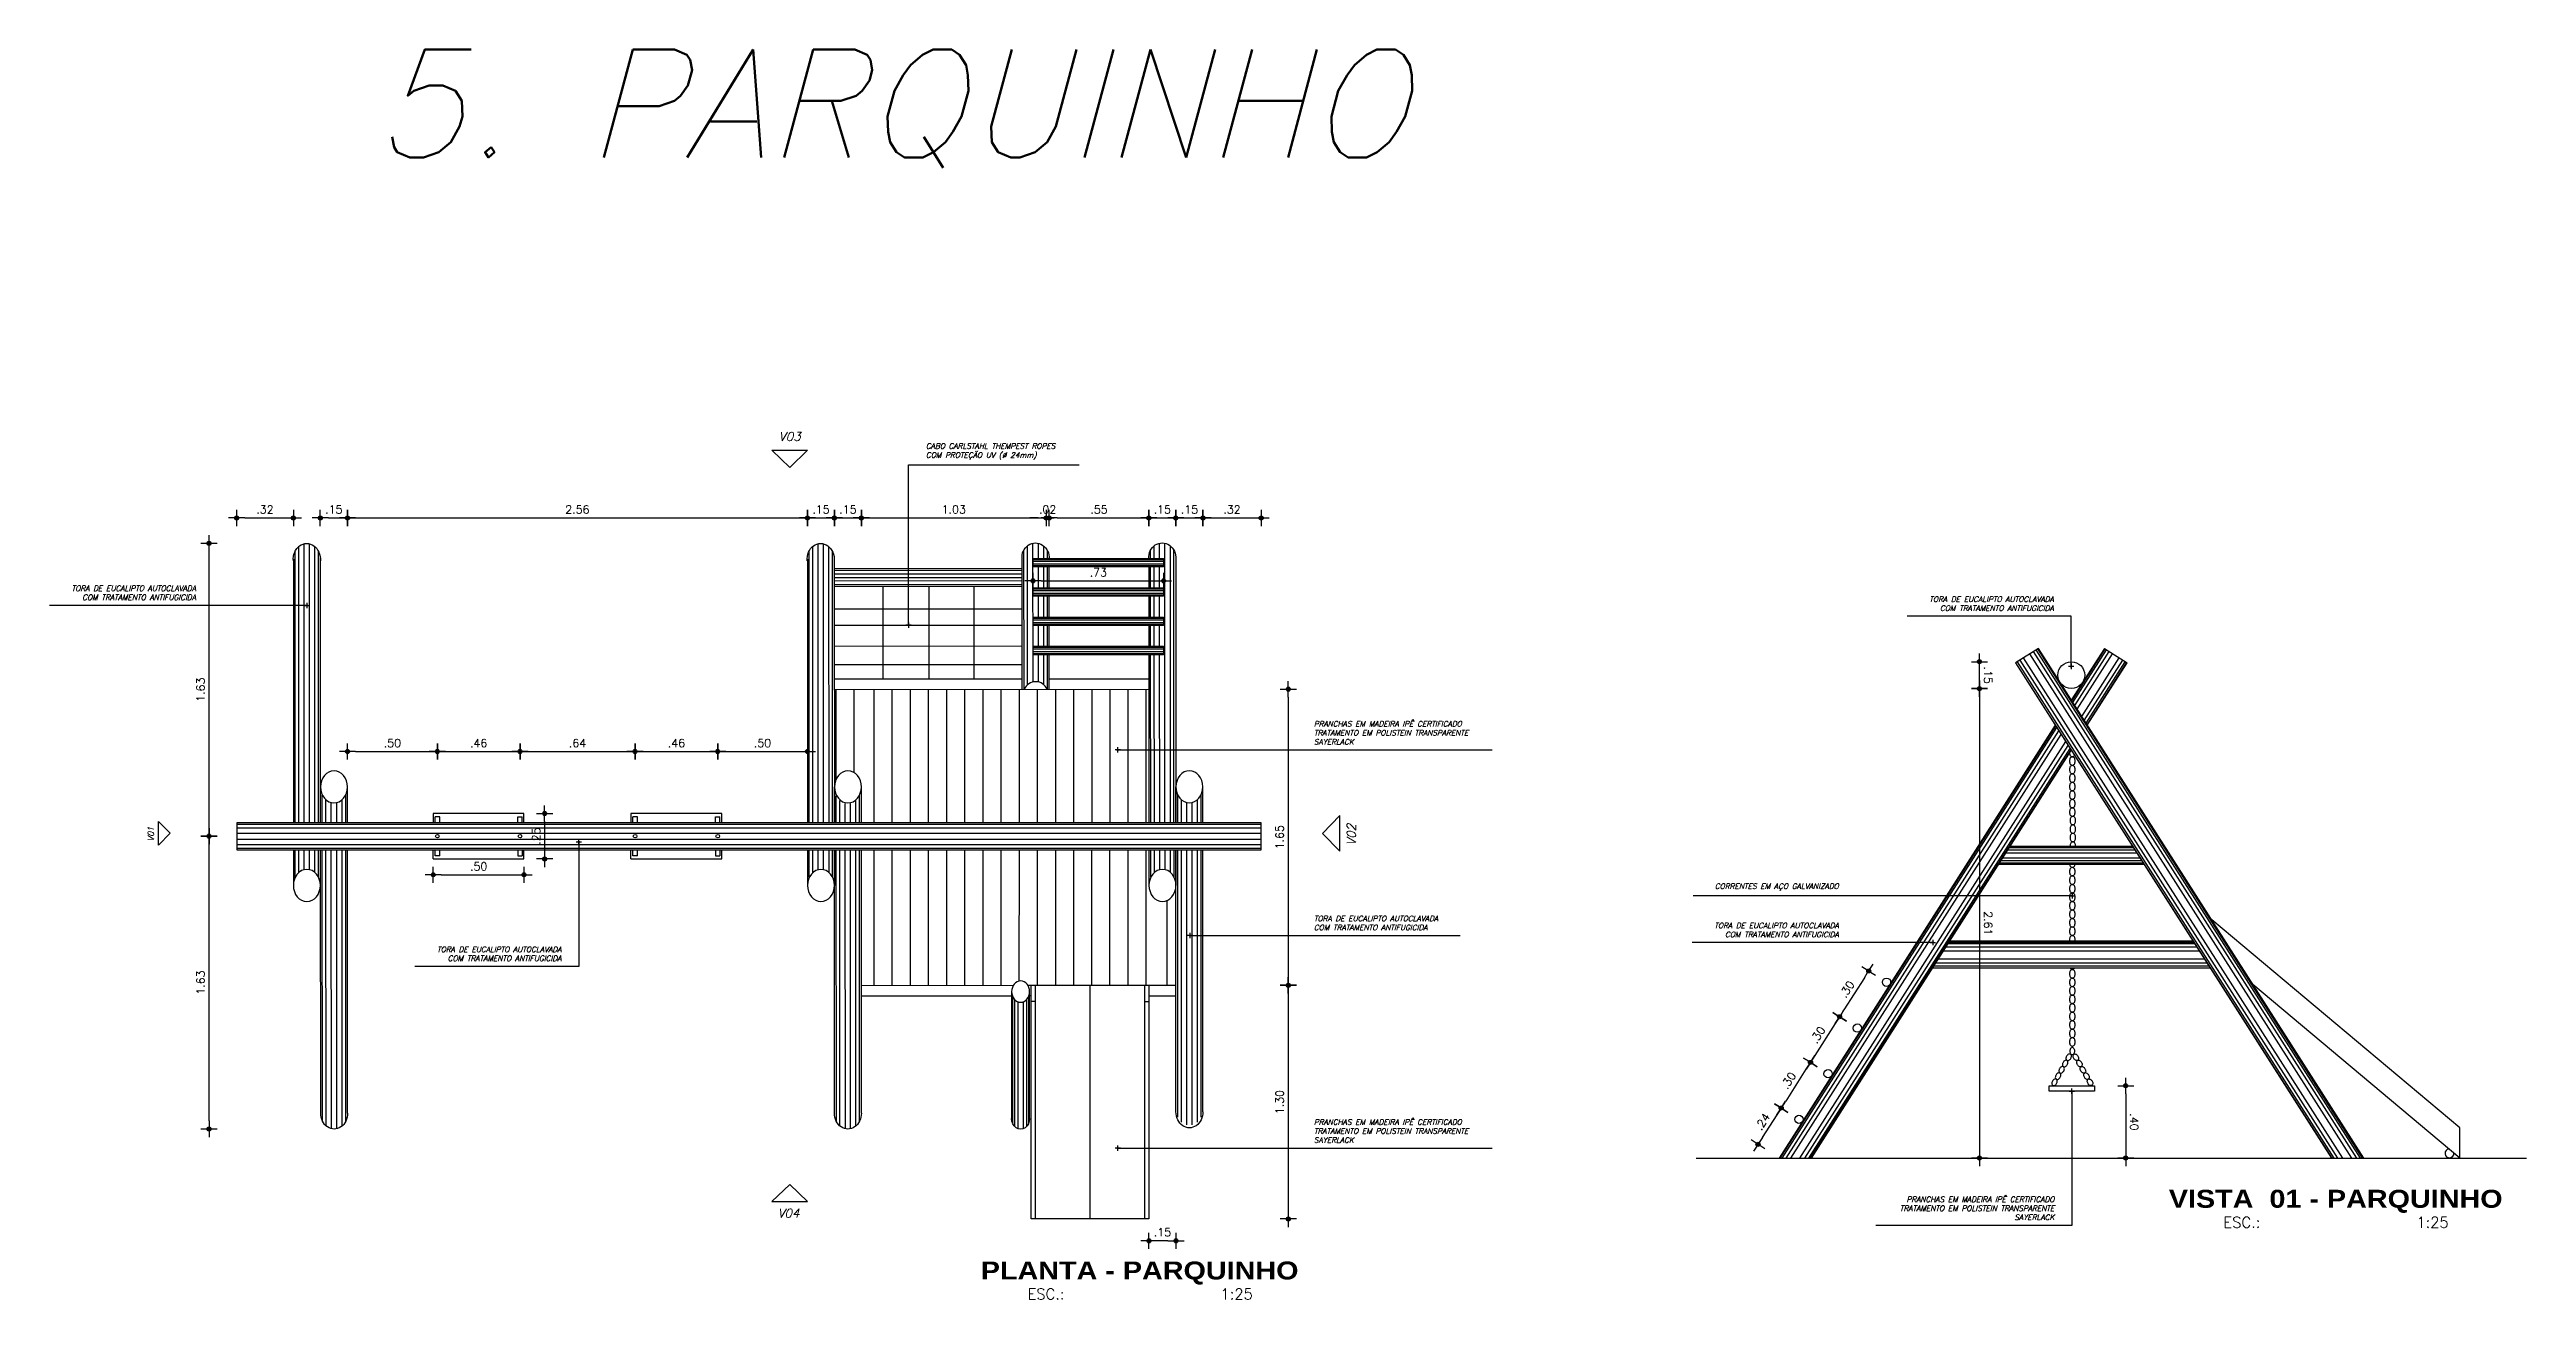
# Model space of a CAD drawing. Header units: millimetres. Extents: x 490 to 675, y -160 to -87.
# Drawn here: x 584.07 to 597.85, y -150.08 to -143.13 of the extents above; entities that cross this region are included whole.
import ezdxf
from ezdxf.enums import TextEntityAlignment as Align

# ---------------------------------------------------------------- set-up
doc = ezdxf.new("R2010")
doc.units = ezdxf.units.MM
doc.header["$LTSCALE"] = 2.5
for name, color, linetype in [('ARQ_COTAS', 1, 'Continuous'), ('ARQ_ESTRUTURA', 6, 'Continuous'), ('ARQ_HAT', 8, 'Continuous'), ('ARQ_VISTA00', 8, 'Continuous'), ('ARQ_VISTA01', 7, 'Continuous'), ('ARQ_VISTA02', 2, 'Continuous'), ('COTAS', 1, 'Continuous'), ('TEXTOS', 2, 'Continuous'), ('TITULO', 2, 'Continuous'), ('UR_VISTA2', 2, 'Continuous')]:
    doc.layers.add(name, color=color, linetype=linetype)
doc.styles.add('COTA200', font='ROMANS.SHX')
doc.styles.add('COTA25', font='romans.shx')
doc.styles.add('ROMANS', font='romans', dxfattribs={"oblique": 15})
doc.styles.add('TIT200', font='')
doc.styles.get('TIT200').set_extended_font_data('Arial Black')
doc.dimstyles.new('CHAMADA 20 AGORA', dxfattribs={"dimtxt": 0.03, "dimasz": 0.015, "dimexe": 0.18, "dimexo": 0.06, "dimgap": 0.03, "dimtad": 1, "dimrnd": 0.01, "dimzin": 4, "dimdsep": 46, "dimtxsty": 'ROMANS', "dimblk": 'DOT', "dimcen": 0.09, "dimse1": 1, "dimse2": 1, "dimclrd": 7, "dimclre": 8, "dimclrt": 2, "dimadec": 0, "dimazin": 0, "dimtfac": 1.666667, "dimtix": 1, "dimtmove": 0, "dimatfit": 3, "dimldrblk": 'DOT', "dimfxl": 1, "dimtvp": 1.333333, "dimtolj": 1, "dimtzin": 0, "dimarcsym": 0})
doc.dimstyles.new('COTA25$0', dxfattribs={"dimtxt": 0.045, "dimasz": 0.045, "dimexe": 0.05, "dimexo": 0.95, "dimgap": 0.025, "dimtad": 1, "dimzin": 4, "dimdsep": 46, "dimtxsty": 'COTA25', "dimblk": 'bola', "dimcen": -0.1, "dimdle": 0.05, "dimse1": 1, "dimse2": 1, "dimclrd": 256, "dimclre": 3, "dimclrt": 2, "dimadec": 0, "dimazin": 0, "dimtfac": 1, "dimtix": 1, "dimtmove": 2, "dimatfit": 3, "dimldrblk": 'USERTICK', "dimfxl": 1, "dimtvp": 2.5, "dimtolj": 1, "dimtzin": 4, "dimarcsym": 0})

msp = doc.modelspace()

# ---------------------------------------------------------------- texts
at = {"layer": 'ARQ_COTAS', "color": 4, "insert": (591.632, -143.785), "char_height": 0.6, "attachment_point": 9, "style": 'ROMANS'}
msp.add_mtext('5. PARQUINHO', dxfattribs=at)
at = {"layer": 'ARQ_COTAS', "color": 2, "char_height": 0.03, "style": 'ROMANS'}
for s, insert, attachment_point in [('CABO CARLSTAHL THEMPEST ROPES\\PCOM PROTEÇÃO UV (Ø 24mm)', (588.949, -145.409), 7), ('TORA DE EUCALIPTO AUTOCLAVADA\\PCOM TRATAMENTO ANTIFUGICIDA', (584.888, -146.191), 9), ('TORA DE EUCALIPTO AUTOCLAVADA\\PCOM TRATAMENTO ANTIFUGICIDA', (595.223, -146.251), 9), ('PRANCHAS EM MADEIRA IPÊ CERTIFICADO\\PTRATAMENTO EM POLISTEIN TRANSPARENTE \\PSAYERLACK', (591.107, -146.995), 7), ('CORRENTES EM AÇO GALVANIZADO', (594.027, -147.807), 9), ('TORA DE EUCALIPTO AUTOCLAVADA\\PCOM TRATAMENTO ANTIFUGICIDA', (591.107, -148.028), 7), ('TORA DE EUCALIPTO AUTOCLAVADA\\PCOM TRATAMENTO ANTIFUGICIDA', (594.027, -148.067), 9), ('TORA DE EUCALIPTO AUTOCLAVADA\\PCOM TRATAMENTO ANTIFUGICIDA', (586.921, -148.2), 9), ('PRANCHAS EM MADEIRA IPÊ CERTIFICADO\\PTRATAMENTO EM POLISTEIN TRANSPARENTE \\PSAYERLACK', (591.107, -149.211), 7), ('PRANCHAS EM MADEIRA IPÊ CERTIFICADO\\PTRATAMENTO EM POLISTEIN TRANSPARENTE \\PSAYERLACK', (595.227, -149.641), 9)]:
    msp.add_mtext(s, dxfattribs=dict(at, insert=insert, attachment_point=attachment_point))
at = {"layer": 'TEXTOS', "ltscale": 10, "char_height": 0.0488, "attachment_point": 7, "style": 'ROMANS'}
for s, insert in [('V03', (588.131, -145.305)), ('V04', (588.124, -149.627))]:
    msp.add_mtext(s, dxfattribs=dict(at, insert=insert))
at = {"layer": 'TEXTOS', "ltscale": 10, "rotation": 90, "style": 'ROMANS'}
for s, insert, char_height, attachment_point in [('V02', (591.34, -147.558), 0.0488, 7), ('V01', (584.621, -147.534), 0.0325, 1)]:
    msp.add_mtext(s, dxfattribs=dict(at, insert=insert, char_height=char_height, attachment_point=attachment_point))
at = {"layer": 'TITULO'}
for s, height, style, p in [('VISTA  01 - PARQUINHO', 0.1, 'TIT200', (596.792, -149.523)), ('ESC.:                   1:25', 0.06, 'COTA200', (596.794, -149.654)), ('PLANTA - PARQUINHO', 0.1, 'TIT200', (590.138, -149.922)), ('ESC.:                   1:25', 0.06, 'COTA200', (590.141, -150.053))]:
    msp.add_text(s, height=height, dxfattribs=dict(at, style=style)).set_placement(p, align=Align.MIDDLE_CENTER)

# ---------------------------------------------------------------- blocks, each defined once
blk = doc.blocks.new('bola')
blk.add_hatch(color=0).paths.add_polyline_path([(-0.25, 0, 1), (0.25, 0, 1)])
at = {"color": 0}
for p, q in [((-1, 0), (-0.25, 0)), ((0, 1), (0, 0.25)), ((0.25, 0), (1, 0)), ((0, -0.25), (0, -1))]:
    blk.add_line(p, q, dxfattribs=at)
blk.add_circle((0, 0), 0.25, dxfattribs=at)
blk = doc.blocks.new('*D468')
at = {"layer": 'COTAS', "lineweight": -2}
blk.add_line((585.16, -145.734), (585.385, -145.734), dxfattribs=at)
at = {"layer": 'DEFPOINTS', "color": 0}
for p in [(585.43, -145.734), (585.115, -147.383), (585.43, -147.383)]:
    blk.add_point(p, dxfattribs=at)
at = {"layer": 'COTAS', "lineweight": -2, "xscale": 0.045, "yscale": 0.045, "zscale": 0.045, "rotation": 180}
blk.add_blockref('bola', (585.115, -145.734), dxfattribs=at)
at = {"layer": 'COTAS', "lineweight": -2, "xscale": 0.045, "yscale": 0.045, "zscale": 0.045}
blk.add_blockref('bola', (585.43, -145.734), dxfattribs=at)
at = {"layer": 'COTAS', "color": 2, "insert": (585.272, -145.687), "char_height": 0.045, "attachment_point": 5, "style": 'COTA25'}
blk.add_mtext('\\A1;.32', dxfattribs=at)
blk = doc.blocks.new('USERTICK')
at = {"color": 0}
for p, q in [((-1, 0), (1, 0)), ((0, 1), (0, -1))]:
    blk.add_line(p, q, dxfattribs=at)
blk.add_circle((0, 0), 0.25, dxfattribs=at)
blk = doc.blocks.new('*D469')
at = {"layer": 'COTAS', "lineweight": -2}
blk.add_line((585.625, -145.734), (585.686, -145.734), dxfattribs=at)
at = {"layer": 'DEFPOINTS', "color": 0}
for p in [(585.731, -145.734), (585.58, -145.909), (585.731, -147.185)]:
    blk.add_point(p, dxfattribs=at)
at = {"layer": 'COTAS', "lineweight": -2, "xscale": 0.045, "yscale": 0.045, "zscale": 0.045, "rotation": 180}
blk.add_blockref('bola', (585.58, -145.734), dxfattribs=at)
at = {"layer": 'COTAS', "lineweight": -2, "xscale": 0.045, "yscale": 0.045, "zscale": 0.045}
blk.add_blockref('bola', (585.731, -145.734), dxfattribs=at)
at = {"layer": 'COTAS', "color": 2, "insert": (585.655, -145.687), "char_height": 0.045, "attachment_point": 5, "style": 'COTA25'}
blk.add_mtext('\\A1;.15', dxfattribs=at)
blk = doc.blocks.new('*D470')
at = {"layer": 'COTAS', "lineweight": -2}
blk.add_line((585.776, -147.034), (586.186, -147.034), dxfattribs=at)
at = {"layer": 'DEFPOINTS', "color": 0}
for p in [(586.231, -147.034), (585.731, -147.231), (586.231, -147.397)]:
    blk.add_point(p, dxfattribs=at)
at = {"layer": 'COTAS', "lineweight": -2, "xscale": 0.045, "yscale": 0.045, "zscale": 0.045, "rotation": 180}
blk.add_blockref('bola', (585.731, -147.034), dxfattribs=at)
at = {"layer": 'COTAS', "lineweight": -2, "xscale": 0.045, "yscale": 0.045, "zscale": 0.045}
blk.add_blockref('bola', (586.231, -147.034), dxfattribs=at)
at = {"layer": 'COTAS', "color": 2, "insert": (585.981, -146.987), "char_height": 0.045, "attachment_point": 5, "style": 'COTA25'}
blk.add_mtext('\\A1;.50', dxfattribs=at)
blk = doc.blocks.new('*D471')
at = {"layer": 'COTAS', "lineweight": -2}
blk.add_line((586.276, -147.034), (586.646, -147.034), dxfattribs=at)
at = {"layer": 'DEFPOINTS', "color": 0}
for p in [(586.691, -147.034), (586.231, -147.397), (586.691, -147.397)]:
    blk.add_point(p, dxfattribs=at)
at = {"layer": 'COTAS', "lineweight": -2, "xscale": 0.045, "yscale": 0.045, "zscale": 0.045, "rotation": 180}
blk.add_blockref('bola', (586.231, -147.034), dxfattribs=at)
at = {"layer": 'COTAS', "lineweight": -2, "xscale": 0.045, "yscale": 0.045, "zscale": 0.045}
blk.add_blockref('bola', (586.691, -147.034), dxfattribs=at)
at = {"layer": 'COTAS', "color": 2, "insert": (586.461, -146.987), "char_height": 0.045, "attachment_point": 5, "style": 'COTA25'}
blk.add_mtext('\\A1;.46', dxfattribs=at)
blk = doc.blocks.new('*D472')
at = {"layer": 'COTAS', "lineweight": -2}
blk.add_line((586.736, -147.034), (587.286, -147.034), dxfattribs=at)
at = {"layer": 'DEFPOINTS', "color": 0}
for p in [(587.331, -147.034), (586.691, -147.397), (587.331, -147.397)]:
    blk.add_point(p, dxfattribs=at)
at = {"layer": 'COTAS', "lineweight": -2, "xscale": 0.045, "yscale": 0.045, "zscale": 0.045, "rotation": 180}
blk.add_blockref('bola', (586.691, -147.034), dxfattribs=at)
at = {"layer": 'COTAS', "lineweight": -2, "xscale": 0.045, "yscale": 0.045, "zscale": 0.045}
blk.add_blockref('bola', (587.331, -147.034), dxfattribs=at)
at = {"layer": 'COTAS', "color": 2, "insert": (587.011, -146.987), "char_height": 0.045, "attachment_point": 5, "style": 'COTA25'}
blk.add_mtext('\\A1;.64', dxfattribs=at)
blk = doc.blocks.new('*D473')
at = {"layer": 'COTAS', "lineweight": -2}
blk.add_line((587.376, -147.034), (587.746, -147.034), dxfattribs=at)
at = {"layer": 'DEFPOINTS', "color": 0}
for p in [(587.791, -147.034), (587.331, -147.397), (587.791, -147.397)]:
    blk.add_point(p, dxfattribs=at)
at = {"layer": 'COTAS', "lineweight": -2, "xscale": 0.045, "yscale": 0.045, "zscale": 0.045, "rotation": 180}
blk.add_blockref('bola', (587.331, -147.034), dxfattribs=at)
at = {"layer": 'COTAS', "lineweight": -2, "xscale": 0.045, "yscale": 0.045, "zscale": 0.045}
blk.add_blockref('bola', (587.791, -147.034), dxfattribs=at)
at = {"layer": 'COTAS', "color": 2, "insert": (587.561, -146.987), "char_height": 0.045, "attachment_point": 5, "style": 'COTA25'}
blk.add_mtext('\\A1;.46', dxfattribs=at)
blk = doc.blocks.new('*D474')
at = {"layer": 'COTAS', "lineweight": -2}
blk.add_line((585.776, -145.734), (588.245, -145.734), dxfattribs=at)
at = {"layer": 'DEFPOINTS', "color": 0}
for p in [(588.29, -145.734), (588.29, -145.926), (585.731, -147.383)]:
    blk.add_point(p, dxfattribs=at)
at = {"layer": 'COTAS', "lineweight": -2, "xscale": 0.045, "yscale": 0.045, "zscale": 0.045, "rotation": 180}
blk.add_blockref('bola', (585.731, -145.734), dxfattribs=at)
at = {"layer": 'COTAS', "lineweight": -2, "xscale": 0.045, "yscale": 0.045, "zscale": 0.045}
blk.add_blockref('bola', (588.29, -145.734), dxfattribs=at)
at = {"layer": 'COTAS', "color": 2, "insert": (587.01, -145.687), "char_height": 0.045, "attachment_point": 5, "style": 'COTA25'}
blk.add_mtext('\\A1;2.56', dxfattribs=at)
blk = doc.blocks.new('*D475')
at = {"layer": 'COTAS', "lineweight": -2}
blk.add_line((588.335, -145.734), (588.395, -145.734), dxfattribs=at)
at = {"layer": 'DEFPOINTS', "color": 0}
for p in [(588.44, -145.734), (588.29, -145.926), (588.44, -145.915)]:
    blk.add_point(p, dxfattribs=at)
at = {"layer": 'COTAS', "lineweight": -2, "xscale": 0.045, "yscale": 0.045, "zscale": 0.045, "rotation": 180}
blk.add_blockref('bola', (588.29, -145.734), dxfattribs=at)
at = {"layer": 'COTAS', "lineweight": -2, "xscale": 0.045, "yscale": 0.045, "zscale": 0.045}
blk.add_blockref('bola', (588.44, -145.734), dxfattribs=at)
at = {"layer": 'COTAS', "color": 2, "insert": (588.365, -145.687), "char_height": 0.045, "attachment_point": 5, "style": 'COTA25'}
blk.add_mtext('\\A1;.15', dxfattribs=at)
blk = doc.blocks.new('*D476')
at = {"layer": 'COTAS', "lineweight": -2}
blk.add_line((588.485, -145.734), (588.545, -145.734), dxfattribs=at)
at = {"layer": 'DEFPOINTS', "color": 0}
for p in [(588.59, -145.734), (588.44, -145.915), (588.59, -147.184)]:
    blk.add_point(p, dxfattribs=at)
at = {"layer": 'COTAS', "lineweight": -2, "xscale": 0.045, "yscale": 0.045, "zscale": 0.045, "rotation": 180}
blk.add_blockref('bola', (588.44, -145.734), dxfattribs=at)
at = {"layer": 'COTAS', "lineweight": -2, "xscale": 0.045, "yscale": 0.045, "zscale": 0.045}
blk.add_blockref('bola', (588.59, -145.734), dxfattribs=at)
at = {"layer": 'COTAS', "color": 2, "insert": (588.515, -145.687), "char_height": 0.045, "attachment_point": 5, "style": 'COTA25'}
blk.add_mtext('\\A1;.15', dxfattribs=at)
blk = doc.blocks.new('*D477')
at = {"layer": 'COTAS', "lineweight": -2}
blk.add_line((588.635, -145.734), (589.573, -145.734), dxfattribs=at)
at = {"layer": 'DEFPOINTS', "color": 0}
for p in [(589.618, -145.734), (589.618, -145.904), (588.59, -147.231)]:
    blk.add_point(p, dxfattribs=at)
at = {"layer": 'COTAS', "lineweight": -2, "xscale": 0.045, "yscale": 0.045, "zscale": 0.045, "rotation": 180}
blk.add_blockref('bola', (588.59, -145.734), dxfattribs=at)
at = {"layer": 'COTAS', "lineweight": -2, "xscale": 0.045, "yscale": 0.045, "zscale": 0.045}
blk.add_blockref('bola', (589.618, -145.734), dxfattribs=at)
at = {"layer": 'COTAS', "color": 2, "insert": (589.104, -145.687), "char_height": 0.045, "attachment_point": 5, "style": 'COTA25'}
blk.add_mtext('\\A1;1.03', dxfattribs=at)
blk = doc.blocks.new('*D478')
at = {"layer": 'COTAS', "lineweight": -2}
for p, q in [((589.573, -145.734), (589.528, -145.734)), ((589.618, -145.734), (589.635, -145.734)), ((589.68, -145.734), (589.725, -145.734))]:
    blk.add_line(p, q, dxfattribs=at)
at = {"layer": 'DEFPOINTS', "color": 0}
for p in [(589.635, -145.734), (589.618, -145.904), (589.635, -145.956)]:
    blk.add_point(p, dxfattribs=at)
at = {"layer": 'COTAS', "lineweight": -2, "xscale": 0.045, "yscale": 0.045, "zscale": 0.045}
blk.add_blockref('bola', (589.618, -145.734), dxfattribs=at)
at = {"layer": 'COTAS', "lineweight": -2, "xscale": 0.045, "yscale": 0.045, "zscale": 0.045, "rotation": 180}
blk.add_blockref('bola', (589.635, -145.734), dxfattribs=at)
at = {"layer": 'COTAS', "color": 2, "insert": (589.626, -145.687), "char_height": 0.045, "attachment_point": 5, "style": 'COTA25'}
blk.add_mtext('\\A1;.02', dxfattribs=at)
blk = doc.blocks.new('*D479')
at = {"layer": 'COTAS', "lineweight": -2}
blk.add_line((589.68, -145.734), (590.144, -145.734), dxfattribs=at)
at = {"layer": 'DEFPOINTS', "color": 0}
for p in [(590.189, -145.734), (589.635, -145.909), (590.189, -145.913)]:
    blk.add_point(p, dxfattribs=at)
at = {"layer": 'COTAS', "lineweight": -2, "xscale": 0.045, "yscale": 0.045, "zscale": 0.045, "rotation": 180}
blk.add_blockref('bola', (589.635, -145.734), dxfattribs=at)
at = {"layer": 'COTAS', "lineweight": -2, "xscale": 0.045, "yscale": 0.045, "zscale": 0.045}
blk.add_blockref('bola', (590.189, -145.734), dxfattribs=at)
at = {"layer": 'COTAS', "color": 2, "insert": (589.912, -145.687), "char_height": 0.045, "attachment_point": 5, "style": 'COTA25'}
blk.add_mtext('\\A1;.55', dxfattribs=at)
blk = doc.blocks.new('*D480')
at = {"layer": 'COTAS', "lineweight": -2}
blk.add_line((590.234, -145.734), (590.294, -145.734), dxfattribs=at)
at = {"layer": 'DEFPOINTS', "color": 0}
for p in [(590.339, -145.734), (590.189, -145.913), (590.339, -145.916)]:
    blk.add_point(p, dxfattribs=at)
at = {"layer": 'COTAS', "lineweight": -2, "xscale": 0.045, "yscale": 0.045, "zscale": 0.045, "rotation": 180}
blk.add_blockref('bola', (590.189, -145.734), dxfattribs=at)
at = {"layer": 'COTAS', "lineweight": -2, "xscale": 0.045, "yscale": 0.045, "zscale": 0.045}
blk.add_blockref('bola', (590.339, -145.734), dxfattribs=at)
at = {"layer": 'COTAS', "color": 2, "insert": (590.264, -145.687), "char_height": 0.045, "attachment_point": 5, "style": 'COTA25'}
blk.add_mtext('\\A1;.15', dxfattribs=at)
blk = doc.blocks.new('*D481')
at = {"layer": 'COTAS', "lineweight": -2}
blk.add_line((590.384, -145.734), (590.445, -145.734), dxfattribs=at)
at = {"layer": 'DEFPOINTS', "color": 0}
for p in [(590.49, -145.734), (590.339, -145.916), (590.49, -147.184)]:
    blk.add_point(p, dxfattribs=at)
at = {"layer": 'COTAS', "lineweight": -2, "xscale": 0.045, "yscale": 0.045, "zscale": 0.045, "rotation": 180}
blk.add_blockref('bola', (590.339, -145.734), dxfattribs=at)
at = {"layer": 'COTAS', "lineweight": -2, "xscale": 0.045, "yscale": 0.045, "zscale": 0.045}
blk.add_blockref('bola', (590.49, -145.734), dxfattribs=at)
at = {"layer": 'COTAS', "color": 2, "insert": (590.415, -145.687), "char_height": 0.045, "attachment_point": 5, "style": 'COTA25'}
blk.add_mtext('\\A1;.15', dxfattribs=at)
blk = doc.blocks.new('*D482')
at = {"layer": 'COTAS', "lineweight": -2}
blk.add_line((590.535, -145.734), (590.769, -145.734), dxfattribs=at)
at = {"layer": 'DEFPOINTS', "color": 0}
for p in [(590.814, -145.734), (590.49, -147.184), (590.814, -147.383)]:
    blk.add_point(p, dxfattribs=at)
at = {"layer": 'COTAS', "lineweight": -2, "xscale": 0.045, "yscale": 0.045, "zscale": 0.045, "rotation": 180}
blk.add_blockref('bola', (590.49, -145.734), dxfattribs=at)
at = {"layer": 'COTAS', "lineweight": -2, "xscale": 0.045, "yscale": 0.045, "zscale": 0.045}
blk.add_blockref('bola', (590.814, -145.734), dxfattribs=at)
at = {"layer": 'COTAS', "color": 2, "insert": (590.652, -145.687), "char_height": 0.045, "attachment_point": 5, "style": 'COTA25'}
blk.add_mtext('\\A1;.32', dxfattribs=at)
blk = doc.blocks.new('*D483')
at = {"layer": 'COTAS', "lineweight": -2}
blk.add_line((584.961, -149.09), (584.961, -147.55), dxfattribs=at)
at = {"layer": 'DEFPOINTS', "color": 0}
for p in [(584.961, -147.505), (585.115, -147.505), (585.654, -149.135)]:
    blk.add_point(p, dxfattribs=at)
at = {"layer": 'COTAS', "lineweight": -2, "xscale": 0.045, "yscale": 0.045, "zscale": 0.045}
for p, rotation in [((584.961, -147.505), 90), ((584.961, -149.135), 270)]:
    blk.add_blockref('bola', p, dxfattribs=dict(at, rotation=rotation))
at = {"layer": 'COTAS', "color": 2, "insert": (584.914, -148.32), "char_height": 0.045, "attachment_point": 5, "rotation": 90, "style": 'COTA25'}
blk.add_mtext('\\A1;1.63', dxfattribs=at)
blk = doc.blocks.new('*D484')
at = {"layer": 'COTAS', "lineweight": -2}
blk.add_line((584.961, -147.46), (584.961, -145.92), dxfattribs=at)
at = {"layer": 'DEFPOINTS', "color": 0}
for p in [(584.961, -145.875), (585.504, -145.875), (585.115, -147.505)]:
    blk.add_point(p, dxfattribs=at)
at = {"layer": 'COTAS', "lineweight": -2, "xscale": 0.045, "yscale": 0.045, "zscale": 0.045}
for p, rotation in [((584.961, -145.875), 90), ((584.961, -147.505), 270)]:
    blk.add_blockref('bola', p, dxfattribs=dict(at, rotation=rotation))
at = {"layer": 'COTAS', "color": 2, "insert": (584.914, -146.69), "char_height": 0.045, "attachment_point": 5, "rotation": 90, "style": 'COTA25'}
blk.add_mtext('\\A1;1.63', dxfattribs=at)
blk = doc.blocks.new('*D485')
at = {"layer": 'COTAS', "lineweight": -2}
blk.add_line((589.59, -146.084), (590.226, -146.084), dxfattribs=at)
at = {"layer": 'DEFPOINTS', "color": 0}
for p in [(589.545, -146.006), (590.271, -146.006), (590.271, -146.084)]:
    blk.add_point(p, dxfattribs=at)
at = {"layer": 'COTAS', "lineweight": -2, "xscale": 0.045, "yscale": 0.045, "zscale": 0.045, "rotation": 180}
blk.add_blockref('bola', (589.545, -146.084), dxfattribs=at)
at = {"layer": 'COTAS', "lineweight": -2, "xscale": 0.045, "yscale": 0.045, "zscale": 0.045}
blk.add_blockref('bola', (590.271, -146.084), dxfattribs=at)
at = {"layer": 'COTAS', "color": 2, "insert": (589.908, -146.037), "char_height": 0.045, "attachment_point": 5, "style": 'COTA25'}
blk.add_mtext('\\A1;.73', dxfattribs=at)
blk = doc.blocks.new('*D486')
at = {"layer": 'COTAS', "lineweight": -2}
blk.add_line((590.965, -146.732), (590.965, -148.29), dxfattribs=at)
at = {"layer": 'DEFPOINTS', "color": 0}
for p in [(590.189, -146.687), (590.19, -148.335), (590.965, -148.335)]:
    blk.add_point(p, dxfattribs=at)
at = {"layer": 'COTAS', "lineweight": -2, "xscale": 0.045, "yscale": 0.045, "zscale": 0.045}
for p, rotation in [((590.965, -146.687), 90), ((590.965, -148.335), 270)]:
    blk.add_blockref('bola', p, dxfattribs=dict(at, rotation=rotation))
at = {"layer": 'COTAS', "color": 2, "insert": (590.917, -147.511), "char_height": 0.045, "attachment_point": 5, "rotation": 90, "style": 'COTA25'}
blk.add_mtext('\\A1;1.65', dxfattribs=at)
blk = doc.blocks.new('*D487')
at = {"layer": 'COTAS', "lineweight": -2}
blk.add_line((590.965, -148.38), (590.965, -149.59), dxfattribs=at)
at = {"layer": 'DEFPOINTS', "color": 0}
for p in [(590.19, -148.335), (590.19, -149.635), (590.965, -149.635)]:
    blk.add_point(p, dxfattribs=at)
at = {"layer": 'COTAS', "lineweight": -2, "xscale": 0.045, "yscale": 0.045, "zscale": 0.045}
for p, rotation in [((590.965, -148.335), 90), ((590.965, -149.635), 270)]:
    blk.add_blockref('bola', p, dxfattribs=dict(at, rotation=rotation))
at = {"layer": 'COTAS', "color": 2, "insert": (590.917, -148.985), "char_height": 0.045, "attachment_point": 5, "rotation": 90, "style": 'COTA25'}
blk.add_mtext('\\A1;1.30', dxfattribs=at)
blk = doc.blocks.new('*D488')
at = {"layer": 'COTAS', "lineweight": -2}
blk.add_line((590.295, -149.757), (590.235, -149.757), dxfattribs=at)
at = {"layer": 'DEFPOINTS', "color": 0}
for p in [(590.19, -149.039), (590.34, -149.039), (590.19, -149.757)]:
    blk.add_point(p, dxfattribs=at)
at = {"layer": 'COTAS', "lineweight": -2, "xscale": 0.045, "yscale": 0.045, "zscale": 0.045, "rotation": 180}
blk.add_blockref('bola', (590.19, -149.757), dxfattribs=at)
at = {"layer": 'COTAS', "lineweight": -2, "xscale": 0.045, "yscale": 0.045, "zscale": 0.045}
blk.add_blockref('bola', (590.34, -149.757), dxfattribs=at)
at = {"layer": 'COTAS', "color": 2, "insert": (590.265, -149.709), "char_height": 0.045, "attachment_point": 5, "style": 'COTA25'}
blk.add_mtext('\\A1;.15', dxfattribs=at)
blk = doc.blocks.new('*D489')
at = {"layer": 'COTAS', "lineweight": -2}
blk.add_line((586.828, -147.424), (586.828, -147.587), dxfattribs=at)
at = {"layer": 'DEFPOINTS', "color": 0}
for p in [(586.713, -147.379), (586.713, -147.632), (586.828, -147.632)]:
    blk.add_point(p, dxfattribs=at)
at = {"layer": 'COTAS', "lineweight": -2, "xscale": 0.045, "yscale": 0.045, "zscale": 0.045}
for p, rotation in [((586.828, -147.379), 90), ((586.828, -147.632), 270)]:
    blk.add_blockref('bola', p, dxfattribs=dict(at, rotation=rotation))
at = {"layer": 'COTAS', "color": 2, "insert": (586.781, -147.505), "char_height": 0.045, "attachment_point": 5, "rotation": 90, "style": 'COTA25'}
blk.add_mtext('\\A1;.25', dxfattribs=at)
blk = doc.blocks.new('*D490')
at = {"layer": 'COTAS', "lineweight": -2}
blk.add_line((586.253, -147.72), (586.668, -147.72), dxfattribs=at)
at = {"layer": 'DEFPOINTS', "color": 0}
for p in [(586.208, -147.632), (586.713, -147.632), (586.713, -147.72)]:
    blk.add_point(p, dxfattribs=at)
at = {"layer": 'COTAS', "lineweight": -2, "xscale": 0.045, "yscale": 0.045, "zscale": 0.045, "rotation": 180}
blk.add_blockref('bola', (586.208, -147.72), dxfattribs=at)
at = {"layer": 'COTAS', "lineweight": -2, "xscale": 0.045, "yscale": 0.045, "zscale": 0.045}
blk.add_blockref('bola', (586.713, -147.72), dxfattribs=at)
at = {"layer": 'COTAS', "color": 2, "insert": (586.461, -147.673), "char_height": 0.045, "attachment_point": 5, "style": 'COTA25'}
blk.add_mtext('\\A1;.50', dxfattribs=at)
blk = doc.blocks.new('*D491')
at = {"layer": 'COTAS', "lineweight": -2}
blk.add_line((587.836, -147.034), (588.245, -147.034), dxfattribs=at)
at = {"layer": 'DEFPOINTS', "color": 0}
for p in [(588.29, -147.034), (587.791, -147.397), (588.29, -147.43)]:
    blk.add_point(p, dxfattribs=at)
at = {"layer": 'COTAS', "lineweight": -2, "xscale": 0.045, "yscale": 0.045, "zscale": 0.045, "rotation": 180}
blk.add_blockref('bola', (587.791, -147.034), dxfattribs=at)
at = {"layer": 'COTAS', "lineweight": -2, "xscale": 0.045, "yscale": 0.045, "zscale": 0.045}
blk.add_blockref('bola', (588.29, -147.034), dxfattribs=at)
at = {"layer": 'COTAS', "color": 2, "insert": (588.04, -146.987), "char_height": 0.045, "attachment_point": 5, "style": 'COTA25'}
blk.add_mtext('\\A1;.50', dxfattribs=at)
blk = doc.blocks.new('DOT')
for p, q in [((-1, 0), (1, 0)), ((0, 1), (0, -1))]:
    blk.add_line(p, q)
blk.add_circle((0, 0), 0.25)
blk = doc.blocks.new('*D496')
at = {"layer": 'COTAS', "lineweight": -2}
blk.add_line((594.17, -148.293), (594.056, -148.472), dxfattribs=at)
at = {"layer": 'DEFPOINTS', "color": 0}
for p in [(594.293, -148.318), (594.032, -148.51), (594.131, -148.573)]:
    blk.add_point(p, dxfattribs=at)
at = {"layer": 'COTAS', "lineweight": -2, "xscale": 0.045, "yscale": 0.045, "zscale": 0.045}
for p, rotation in [((594.194, -148.255), 57.46374464944542), ((594.032, -148.51), 237.4637446494454)]:
    blk.add_blockref('bola', p, dxfattribs=dict(at, rotation=rotation))
at = {"layer": 'COTAS', "color": 2, "insert": (594.073, -148.357), "char_height": 0.045, "attachment_point": 5, "rotation": 57.4637, "style": 'COTA25'}
blk.add_mtext('\\A1;.30', dxfattribs=at)
blk = doc.blocks.new('*D497')
at = {"layer": 'COTAS', "lineweight": -2}
blk.add_line((594.007, -148.547), (593.894, -148.726), dxfattribs=at)
at = {"layer": 'DEFPOINTS', "color": 0}
for p in [(594.131, -148.573), (593.87, -148.764), (593.968, -148.827)]:
    blk.add_point(p, dxfattribs=at)
at = {"layer": 'COTAS', "lineweight": -2, "xscale": 0.045, "yscale": 0.045, "zscale": 0.045}
for p, rotation in [((594.032, -148.51), 57.46374464944302), ((593.87, -148.764), 237.463744649443)]:
    blk.add_blockref('bola', p, dxfattribs=dict(at, rotation=rotation))
at = {"layer": 'COTAS', "color": 2, "insert": (593.911, -148.611), "char_height": 0.045, "attachment_point": 5, "rotation": 57.4637, "style": 'COTA25'}
blk.add_mtext('\\A1;.30', dxfattribs=at)
blk = doc.blocks.new('*D498')
at = {"layer": 'COTAS', "lineweight": -2}
blk.add_line((593.845, -148.801), (593.732, -148.98), dxfattribs=at)
at = {"layer": 'DEFPOINTS', "color": 0}
for p in [(593.968, -148.827), (593.707, -149.018), (593.806, -149.081)]:
    blk.add_point(p, dxfattribs=at)
at = {"layer": 'COTAS', "lineweight": -2, "xscale": 0.045, "yscale": 0.045, "zscale": 0.045}
for p, rotation in [((593.87, -148.764), 57.46374464944302), ((593.707, -149.018), 237.463744649443)]:
    blk.add_blockref('bola', p, dxfattribs=dict(at, rotation=rotation))
at = {"layer": 'COTAS', "color": 2, "insert": (593.748, -148.865), "char_height": 0.045, "attachment_point": 5, "rotation": 57.4637, "style": 'COTA25'}
blk.add_mtext('\\A1;.30', dxfattribs=at)
blk = doc.blocks.new('*D499')
at = {"layer": 'COTAS', "lineweight": -2}
blk.add_line((593.683, -149.056), (593.602, -149.182), dxfattribs=at)
at = {"layer": 'DEFPOINTS', "color": 0}
for p in [(593.806, -149.081), (593.578, -149.22), (593.696, -149.296)]:
    blk.add_point(p, dxfattribs=at)
at = {"layer": 'COTAS', "lineweight": -2, "xscale": 0.045, "yscale": 0.045, "zscale": 0.045}
for p, rotation in [((593.707, -149.018), 57.46374464944302), ((593.578, -149.22), 237.463744649443)]:
    blk.add_blockref('bola', p, dxfattribs=dict(at, rotation=rotation))
at = {"layer": 'COTAS', "color": 2, "insert": (593.603, -149.094), "char_height": 0.045, "attachment_point": 5, "rotation": 57.4637, "style": 'COTA25'}
blk.add_mtext('\\A1;.24', dxfattribs=at)
blk = doc.blocks.new('*D500')
at = {"layer": 'COTAS', "lineweight": -2}
blk.add_line((595.624, -148.939), (595.624, -149.251), dxfattribs=at)
at = {"layer": 'DEFPOINTS', "color": 0}
for p in [(595.324, -148.894), (595.324, -149.296), (595.624, -149.296)]:
    blk.add_point(p, dxfattribs=at)
at = {"layer": 'COTAS', "lineweight": -2, "xscale": 0.045, "yscale": 0.045, "zscale": 0.045}
for p, rotation in [((595.624, -148.894), 90.00011081530454), ((595.624, -149.296), 270.0001108153045)]:
    blk.add_blockref('bola', p, dxfattribs=dict(at, rotation=rotation))
at = {"layer": 'COTAS', "color": 2, "insert": (595.671, -149.095), "char_height": 0.045, "attachment_point": 5, "rotation": 270.0001, "style": 'COTA25'}
blk.add_mtext('\\A1;.40', dxfattribs=at)
blk = doc.blocks.new('*D502')
at = {"layer": 'COTAS', "lineweight": -2}
blk.add_line((594.81, -146.729), (594.81, -149.251), dxfattribs=at)
at = {"layer": 'DEFPOINTS', "color": 0}
for p in [(595.321, -146.684), (594.81, -149.296), (595.321, -149.296)]:
    blk.add_point(p, dxfattribs=at)
at = {"layer": 'COTAS', "lineweight": -2, "xscale": 0.045, "yscale": 0.045, "zscale": 0.045}
for p, rotation in [((594.81, -146.684), 90.00011398557947), ((594.81, -149.296), 270.0001139855795)]:
    blk.add_blockref('bola', p, dxfattribs=dict(at, rotation=rotation))
at = {"layer": 'COTAS', "color": 2, "insert": (594.858, -147.99), "char_height": 0.045, "attachment_point": 5, "rotation": 270.0001, "style": 'COTA25'}
blk.add_mtext('\\A1;2.61', dxfattribs=at)
blk = doc.blocks.new('*D503')
at = {"layer": 'COTAS', "lineweight": -2}
blk.add_line((594.81, -146.639), (594.81, -146.579), dxfattribs=at)
at = {"layer": 'DEFPOINTS', "color": 0}
for p in [(594.81, -146.534), (595.321, -146.534), (595.321, -146.684)]:
    blk.add_point(p, dxfattribs=at)
at = {"layer": 'COTAS', "lineweight": -2, "xscale": 0.045, "yscale": 0.045, "zscale": 0.045}
for p, rotation in [((594.81, -146.534), 90.00011398558216), ((594.81, -146.684), 270.0001139855821)]:
    blk.add_blockref('bola', p, dxfattribs=dict(at, rotation=rotation))
at = {"layer": 'COTAS', "color": 2, "insert": (594.858, -146.609), "char_height": 0.045, "attachment_point": 5, "rotation": 270.0001, "style": 'COTA25'}
blk.add_mtext('\\A1;.15', dxfattribs=at)

# ---------------------------------------------------------------- dimensions: what is measured, and where the dimension line sits
at = {"layer": 'COTAS'}
for base, p1, p2, picture, middle in [((585.4303, -145.7342), (585.1146, -147.3833), (585.4303, -147.3832), '*D468', (585.2724, -145.6867)), ((585.731, -145.734), (585.58, -145.909), (585.731, -147.185), '*D469', (585.655, -145.687)), ((588.29, -145.734), (585.731, -147.383), (588.29, -145.926), '*D474', (587.01, -145.687)), ((588.44, -145.734), (588.29, -145.926), (588.44, -145.915), '*D475', (588.365, -145.687)), ((588.59, -145.734), (588.44, -145.915), (588.59, -147.184), '*D476', (588.515, -145.687)), ((589.618, -145.734), (588.59, -147.231), (589.618, -145.904), '*D477', (589.104, -145.687)), ((589.635, -145.734), (589.618, -145.904), (589.635, -145.956), '*D478', (589.626, -145.687)), ((590.189, -145.734), (589.635, -145.909), (590.189, -145.913), '*D479', (589.912, -145.687)), ((590.339, -145.734), (590.189, -145.913), (590.339, -145.916), '*D480', (590.264, -145.687)), ((590.49, -145.734), (590.339, -145.916), (590.49, -147.184), '*D481', (590.415, -145.687)), ((590.814, -145.734), (590.49, -147.184), (590.814, -147.383), '*D482', (590.652, -145.687)), ((590.271, -146.084), (589.545, -146.006), (590.271, -146.006), '*D485', (589.908, -146.037)), ((586.231, -147.034), (585.731, -147.231), (586.231, -147.397), '*D470', (585.981, -146.987)), ((586.691, -147.034), (586.231, -147.397), (586.691, -147.397), '*D471', (586.461, -146.987)), ((587.331, -147.034), (586.691, -147.397), (587.331, -147.397), '*D472', (587.011, -146.987)), ((587.791, -147.034), (587.331, -147.397), (587.791, -147.397), '*D473', (587.561, -146.987)), ((588.29, -147.034), (587.791, -147.397), (588.29, -147.43), '*D491', (588.04, -146.987)), ((586.713, -147.7202), (586.2084, -147.6316), (586.713, -147.6316), '*D490', (586.4607, -147.6727)), ((590.19, -149.757), (590.34, -149.039), (590.19, -149.039), '*D488', (590.265, -149.709))]:
    dim = msp.add_linear_dim(base=base, p1=p1, p2=p2, dimstyle='COTA25$0', override={"dimclrt": 2}, dxfattribs=at)
    dim.commit()
    dim.dimension.update_dxf_attribs({"geometry": picture, "text_midpoint": middle})
for base, p1, p2, angle, picture, middle in [((584.961, -145.875), (585.115, -147.505), (585.504, -145.875), 90, '*D484', (584.914, -146.69)), ((594.81, -146.534), (595.321, -146.684), (595.321, -146.534), 90.0001, '*D503', (594.858, -146.609)), ((590.965, -148.335), (590.189, -146.687), (590.19, -148.335), 90, '*D486', (590.917, -147.511)), ((586.828, -147.632), (586.713, -147.379), (586.713, -147.632), 90, '*D489', (586.781, -147.505)), ((584.961, -147.505), (585.654, -149.135), (585.115, -147.505), 90, '*D483', (584.914, -148.32)), ((590.965, -149.635), (590.19, -148.335), (590.19, -149.635), 90, '*D487', (590.917, -148.985)), ((593.87, -148.764), (594.131, -148.573), (593.968, -148.827), 57.4637, '*D497', (593.911, -148.611)), ((593.707, -149.018), (593.968, -148.827), (593.806, -149.081), 57.4637, '*D498', (593.748, -148.865)), ((593.578, -149.22), (593.806, -149.081), (593.696, -149.296), 57.4637, '*D499', (593.603, -149.094))]:
    dim = msp.add_linear_dim(base=base, p1=p1, p2=p2, angle=angle, dimstyle='COTA25$0', override={"dimclrt": 2}, dxfattribs=at)
    dim.commit()
    dim.dimension.update_dxf_attribs({"geometry": picture, "text_midpoint": middle})
for p1, p2, distance, picture, middle in [((595.321, -146.684), (595.321, -149.296), -0.511, '*D502', (594.858, -147.99)), ((594.293, -148.318), (594.131, -148.573), -0.118, '*D496', (594.073, -148.357)), ((595.324, -148.894), (595.324, -149.296), 0.3, '*D500', (595.671, -149.095))]:
    dim = msp.add_aligned_dim(p1=p1, p2=p2, distance=distance, dimstyle='COTA25$0', override={"dimclrt": 2}, dxfattribs=at)
    dim.commit()
    dim.dimension.update_dxf_attribs({"geometry": picture, "text_midpoint": middle})

# ---------------------------------------------------------------- linework, layer by layer
at = {"layer": 'ARQ_ESTRUTURA'}
msp.add_line((593.234, -149.296), (597.853, -149.296), dxfattribs=at)
at = {"layer": 'ARQ_HAT'}
for p, q in [((585.44, -147.43), (585.44, -145.918)), ((585.46, -147.43), (585.46, -145.892)), ((585.49, -147.43), (585.49, -145.877)), ((585.52, -147.43), (585.52, -145.877)), ((585.55, -147.43), (585.55, -145.894)), ((585.57, -147.43), (585.57, -145.921)), ((588.3, -147.43), (588.299, -145.919)), ((588.32, -147.43), (588.319, -145.892)), ((588.35, -147.43), (588.349, -145.877)), ((588.38, -147.43), (588.379, -145.877)), ((588.41, -147.43), (588.409, -145.894)), ((588.43, -147.43), (588.429, -145.921)), ((589.495, -146.687), (589.494, -145.913)), ((589.515, -146.662), (589.514, -145.889)), ((589.545, -146.647), (589.544, -145.874)), ((589.575, -145.96), (589.575, -145.878)), ((589.605, -145.96), (589.605, -145.893)), ((589.625, -145.96), (589.625, -145.918)), ((590.199, -145.96), (590.199, -145.913)), ((590.219, -145.96), (590.219, -145.889)), ((590.249, -145.96), (590.249, -145.874)), ((590.279, -147.429), (590.279, -145.875)), ((590.309, -147.429), (590.309, -145.89)), ((590.329, -147.429), (590.329, -145.914)), ((588.439, -146.026), (589.484, -146.025)), ((588.439, -146.046), (589.484, -146.045)), ((589.545, -145.965), (590.271, -145.965)), ((589.545, -145.975), (590.271, -145.975)), ((590.271, -145.991), (589.545, -145.991)), ((590.271, -146.001), (589.545, -146.001)), ((589.575, -146.123), (589.575, -146.006)), ((589.605, -146.123), (589.605, -146.006)), ((589.625, -146.123), (589.625, -146.006)), ((590.199, -146.123), (590.199, -146.006)), ((590.219, -146.123), (590.219, -146.006)), ((590.249, -146.123), (590.249, -146.006)), ((588.439, -146.066), (589.484, -146.066)), ((589.484, -146.085), (588.439, -146.086)), ((589.484, -146.105), (588.439, -146.106)), ((588.711, -146.625), (588.711, -146.111)), ((588.967, -146.629), (588.967, -146.115)), ((589.218, -146.631), (589.218, -146.117)), ((589.545, -146.128), (590.271, -146.128)), ((589.545, -146.138), (590.271, -146.138)), ((590.271, -146.154), (589.545, -146.154)), ((590.271, -146.164), (589.545, -146.164)), ((589.575, -146.286), (589.575, -146.169)), ((589.605, -146.286), (589.605, -146.169)), ((589.625, -146.286), (589.625, -146.169)), ((590.199, -146.286), (590.199, -146.169)), ((590.219, -146.286), (590.219, -146.169)), ((590.249, -146.286), (590.249, -146.169)), ((588.438, -146.24), (589.483, -146.239)), ((588.438, -146.331), (589.483, -146.331)), ((589.545, -146.291), (590.271, -146.291)), ((589.545, -146.301), (590.271, -146.301)), ((590.271, -146.317), (589.545, -146.317)), ((590.271, -146.327), (589.545, -146.327)), ((589.575, -146.448), (589.575, -146.332)), ((589.605, -146.448), (589.605, -146.332)), ((589.625, -146.448), (589.625, -146.332)), ((590.199, -146.448), (590.199, -146.332)), ((590.219, -146.448), (590.219, -146.332)), ((590.249, -146.448), (590.249, -146.332)), ((588.44, -146.447), (589.484, -146.446)), ((589.545, -146.453), (590.271, -146.453)), ((589.545, -146.463), (590.271, -146.463)), ((596.909, -149.296), (595.111, -146.478)), ((596.93, -149.296), (595.126, -146.468)), ((596.941, -149.296), (595.134, -146.463)), ((595.324, -146.753), (595.509, -146.463)), ((595.33, -146.762), (595.517, -146.468)), ((595.34, -146.778), (595.532, -146.478)), ((588.44, -146.549), (589.484, -146.549)), ((590.271, -146.48), (589.545, -146.48)), ((590.271, -146.49), (589.545, -146.49)), ((589.575, -146.647), (589.575, -146.495)), ((589.605, -146.662), (589.605, -146.495)), ((589.625, -146.687), (589.625, -146.495)), ((590.2, -147.429), (590.199, -146.495)), ((590.22, -147.429), (590.219, -146.495)), ((590.25, -147.429), (590.249, -146.495)), ((596.772, -149.296), (595.013, -146.54)), ((596.783, -149.296), (595.021, -146.535)), ((596.803, -149.296), (595.036, -146.526)), ((596.831, -149.296), (595.056, -146.513)), ((596.881, -149.296), (595.091, -146.49)), ((595.354, -146.799), (595.551, -146.49)), ((595.379, -146.839), (595.587, -146.513)), ((595.393, -146.861), (595.607, -146.526)), ((595.403, -146.877), (595.621, -146.535)), ((595.409, -146.885), (595.629, -146.54)), ((593.702, -149.296), (595.235, -146.893)), ((593.713, -149.296), (595.241, -146.901)), ((593.734, -149.296), (595.251, -146.918)), ((593.761, -149.296), (595.265, -146.939)), ((593.811, -149.296), (595.29, -146.979)), ((593.839, -149.296), (595.304, -147)), ((593.86, -149.296), (595.314, -147.017)), ((593.871, -149.296), (595.32, -147.025)), ((585.591, -147.43), (585.591, -147.275)), ((585.611, -147.43), (585.611, -147.302)), ((585.701, -147.43), (585.701, -147.302)), ((585.721, -147.43), (585.721, -147.275)), ((588.45, -147.43), (588.45, -147.28)), ((588.58, -147.43), (588.58, -147.28)), ((590.35, -147.429), (590.35, -147.275)), ((590.37, -147.429), (590.37, -147.302)), ((590.46, -147.429), (590.46, -147.302)), ((590.48, -147.429), (590.48, -147.275)), ((590.814, -147.44), (585.115, -147.44)), ((585.641, -147.43), (585.641, -147.318)), ((585.671, -147.43), (585.671, -147.318)), ((588.47, -147.43), (588.47, -147.307)), ((588.5, -147.43), (588.5, -147.323)), ((588.53, -147.43), (588.53, -147.323)), ((588.56, -147.43), (588.56, -147.306)), ((590.4, -147.429), (590.4, -147.318)), ((590.43, -147.429), (590.43, -147.318)), ((590.814, -147.46), (585.115, -147.46)), ((590.814, -147.49), (585.115, -147.49)), ((585.115, -147.521), (590.814, -147.521)), ((585.115, -147.551), (590.814, -147.551)), ((585.115, -147.571), (590.814, -147.571)), ((585.519, -147.692), (585.519, -147.58)), ((594.976, -147.569), (595.667, -147.569)), ((594.98, -147.563), (595.662, -147.563)), ((585.44, -147.736), (585.44, -147.581)), ((585.46, -147.708), (585.46, -147.581)), ((585.49, -147.692), (585.49, -147.581)), ((585.55, -147.707), (585.55, -147.581)), ((585.57, -147.734), (585.57, -147.581)), ((585.592, -149.091), (585.591, -147.581)), ((585.612, -149.118), (585.611, -147.581)), ((585.642, -149.134), (585.641, -147.581)), ((585.672, -149.134), (585.671, -147.581)), ((585.702, -149.118), (585.701, -147.581)), ((585.722, -149.091), (585.721, -147.581)), ((588.3, -147.734), (588.3, -147.581)), ((588.32, -147.707), (588.32, -147.581)), ((588.35, -147.691), (588.35, -147.581)), ((588.38, -147.691), (588.38, -147.581)), ((588.41, -147.707), (588.41, -147.581)), ((588.43, -147.734), (588.43, -147.581)), ((588.451, -149.091), (588.45, -147.581)), ((588.471, -149.118), (588.47, -147.581)), ((588.501, -149.134), (588.5, -147.581)), ((588.53, -149.134), (588.53, -147.581)), ((588.56, -149.118), (588.56, -147.581)), ((588.58, -149.091), (588.58, -147.581)), ((590.2, -147.734), (590.2, -147.58)), ((590.22, -147.707), (590.22, -147.58)), ((590.25, -147.691), (590.25, -147.58)), ((590.28, -147.691), (590.28, -147.58)), ((590.31, -147.707), (590.31, -147.58)), ((590.33, -147.734), (590.33, -147.58)), ((590.35, -149.069), (590.35, -147.581)), ((590.37, -149.096), (590.37, -147.581)), ((590.4, -149.112), (590.4, -147.581)), ((590.43, -149.112), (590.43, -147.581)), ((590.46, -149.096), (590.46, -147.581)), ((590.48, -149.069), (590.48, -147.581)), ((594.919, -147.659), (595.724, -147.659)), ((594.923, -147.653), (595.72, -147.653)), ((594.93, -147.641), (595.712, -147.641)), ((594.94, -147.625), (595.702, -147.625)), ((594.958, -147.597), (595.684, -147.597)), ((594.968, -147.581), (595.674, -147.581)), ((594.624, -148.121), (596.018, -148.121)), ((594.635, -148.103), (596.007, -148.103)), ((594.641, -148.094), (596.001, -148.094)), ((594.55, -148.237), (596.092, -148.237)), ((594.556, -148.227), (596.086, -148.227)), ((594.567, -148.21), (596.075, -148.21)), ((594.582, -148.187), (596.06, -148.187)), ((594.609, -148.144), (596.033, -148.144)), ((589.431, -148.396), (589.431, -149.102)), ((589.521, -149.102), (589.521, -148.396)), ((589.441, -148.412), (589.441, -149.118)), ((589.461, -148.426), (589.461, -149.133)), ((589.491, -149.133), (589.491, -148.426)), ((589.511, -149.118), (589.511, -148.412))]:
    msp.add_line(p, q, dxfattribs=at)
at = {"layer": 'ARQ_VISTA00'}
for points in [[(595.311, -147.044, 0.036141), (595.312, -147.049, 0.079572), (595.315, -147.056, 0.107133), (595.321, -147.062, 0.140422), (595.326, -147.063, 0.140422), (595.332, -147.062, 0.107133), (595.338, -147.056, 0.016685), (595.339, -147.055)], [(595.345, -147.56, 0.067159), (595.344, -147.551, 0.079572), (595.341, -147.544, 0.107133), (595.335, -147.538, 0.140422), (595.329, -147.537, 0.140422), (595.324, -147.538, 0.107133), (595.318, -147.544, 0.079572), (595.315, -147.551, 0.067159), (595.314, -147.56)], [(595.311, -147.66, 0.032284), (595.312, -147.665, 0.079572), (595.315, -147.672, 0.107133), (595.321, -147.677, 0.140422), (595.326, -147.679, 0.140422), (595.332, -147.677, 0.107133), (595.338, -147.672, 0.079572), (595.341, -147.665, 0.032284), (595.342, -147.66)], [(595.341, -148.09, 0.060433), (595.342, -148.082, 0.067159), (595.341, -148.072, 0.079572), (595.338, -148.065, 0.107133), (595.332, -148.06, 0.140422), (595.326, -148.058, 0.140422), (595.321, -148.06, 0.107133), (595.315, -148.065, 0.079572), (595.312, -148.072, 0.067159), (595.311, -148.082, 0.060432), (595.312, -148.09, 0.060432)], [(595.315, -148.24, 0.011104), (595.315, -148.24, 0.107133), (595.321, -148.246, 0.140422), (595.326, -148.247, 0.140422), (595.332, -148.246, 0.107133), (595.338, -148.24, 0.011104), (595.338, -148.24, 0.011104)]]:
    msp.add_lwpolyline(points, format="xyb", dxfattribs=at)
for points in [[(595.326, -147.111, 0.140422), (595.332, -147.109, 0.107133), (595.338, -147.104, 0.079572), (595.341, -147.096, 0.067159), (595.342, -147.087, 0.067159), (595.341, -147.078, 0.079572), (595.338, -147.07, 0.107133), (595.332, -147.065, 0.140422), (595.326, -147.063, 0.140422), (595.321, -147.065, 0.107133), (595.315, -147.07, 0.079572), (595.312, -147.078, 0.067159), (595.311, -147.087, 0.067159), (595.312, -147.096, 0.079572), (595.315, -147.104, 0.107133), (595.321, -147.109, 0.140422)], [(595.326, -147.158, 0.140422), (595.332, -147.156, 0.107133), (595.338, -147.151, 0.079572), (595.341, -147.144, 0.067159), (595.342, -147.134, 0.067159), (595.341, -147.125, 0.079572), (595.338, -147.118, 0.107133), (595.332, -147.112, 0.140422), (595.326, -147.111, 0.140422), (595.321, -147.112, 0.107133), (595.315, -147.118, 0.079572), (595.312, -147.125, 0.067159), (595.311, -147.134, 0.067159), (595.312, -147.144, 0.079572), (595.315, -147.151, 0.107133), (595.321, -147.156, 0.140422)], [(595.326, -147.205, 0.140422), (595.332, -147.204, 0.107133), (595.338, -147.199, 0.079572), (595.341, -147.191, 0.067159), (595.342, -147.182, 0.067159), (595.341, -147.172, 0.079572), (595.338, -147.165, 0.107133), (595.332, -147.16, 0.140422), (595.326, -147.158, 0.140422), (595.321, -147.16, 0.107133), (595.315, -147.165, 0.079572), (595.312, -147.172, 0.067159), (595.311, -147.182, 0.067159), (595.312, -147.191, 0.079572), (595.315, -147.199, 0.107133), (595.321, -147.204, 0.140422)], [(595.326, -147.253, 0.140422), (595.332, -147.251, 0.107133), (595.338, -147.246, 0.079572), (595.341, -147.239, 0.067159), (595.342, -147.229, 0.067159), (595.341, -147.22, 0.079572), (595.338, -147.212, 0.107133), (595.332, -147.207, 0.140422), (595.326, -147.205, 0.140422), (595.321, -147.207, 0.107133), (595.315, -147.212, 0.079572), (595.312, -147.22, 0.067159), (595.311, -147.229, 0.067159), (595.312, -147.239, 0.079572), (595.315, -147.246, 0.107133), (595.321, -147.251, 0.140422)], [(595.326, -147.3, 0.140422), (595.332, -147.299, 0.107133), (595.338, -147.293, 0.079572), (595.341, -147.286, 0.067159), (595.342, -147.277, 0.067159), (595.341, -147.267, 0.079572), (595.338, -147.26, 0.107133), (595.332, -147.254, 0.140422), (595.326, -147.253, 0.140422), (595.321, -147.254, 0.107133), (595.315, -147.26, 0.079572), (595.312, -147.267, 0.067159), (595.311, -147.277, 0.067159), (595.312, -147.286, 0.079572), (595.315, -147.293, 0.107133), (595.321, -147.299, 0.140422)], [(595.326, -147.348, 0.140422), (595.332, -147.346, 0.107133), (595.338, -147.341, 0.079572), (595.341, -147.333, 0.067159), (595.342, -147.324, 0.067159), (595.341, -147.314, 0.079572), (595.338, -147.307, 0.107133), (595.332, -147.302, 0.140422), (595.326, -147.3, 0.140422), (595.321, -147.302, 0.107133), (595.315, -147.307, 0.079572), (595.312, -147.314, 0.067159), (595.311, -147.324, 0.067159), (595.312, -147.333, 0.079572), (595.315, -147.341, 0.107133), (595.321, -147.346, 0.140422)], [(595.326, -147.395, 0.140422), (595.332, -147.393, 0.107133), (595.338, -147.388, 0.079572), (595.341, -147.381, 0.067159), (595.342, -147.371, 0.067159), (595.341, -147.362, 0.079572), (595.338, -147.355, 0.107133), (595.332, -147.349, 0.140422), (595.326, -147.348, 0.140422), (595.321, -147.349, 0.107133), (595.315, -147.355, 0.079572), (595.312, -147.362, 0.067159), (595.311, -147.371, 0.067159), (595.312, -147.381, 0.079572), (595.315, -147.388, 0.107133), (595.321, -147.393, 0.140422)], [(595.329, -147.442, 0.140422), (595.335, -147.44, 0.107133), (595.341, -147.435, 0.079572), (595.344, -147.428, 0.067159), (595.345, -147.418, 0.067159), (595.344, -147.409, 0.079572), (595.341, -147.402, 0.107133), (595.335, -147.396, 0.140422), (595.329, -147.395, 0.140422), (595.324, -147.396, 0.107133), (595.318, -147.402, 0.079572), (595.315, -147.409, 0.067159), (595.314, -147.418, 0.067159), (595.315, -147.428, 0.079572), (595.318, -147.435, 0.107133), (595.324, -147.44, 0.140422)], [(595.329, -147.489, 0.140422), (595.335, -147.488, 0.107133), (595.341, -147.482, 0.079572), (595.344, -147.475, 0.067159), (595.345, -147.466, 0.067159), (595.344, -147.456, 0.079572), (595.341, -147.449, 0.107133), (595.335, -147.444, 0.140422), (595.329, -147.442, 0.140422), (595.324, -147.444, 0.107133), (595.318, -147.449, 0.079572), (595.315, -147.456, 0.067159), (595.314, -147.466, 0.067159), (595.315, -147.475, 0.079572), (595.318, -147.482, 0.107133), (595.324, -147.488, 0.140422)], [(595.329, -147.537, 0.140422), (595.335, -147.535, 0.107133), (595.341, -147.53, 0.079572), (595.344, -147.522, 0.067159), (595.345, -147.513, 0.067159), (595.344, -147.504, 0.079572), (595.341, -147.496, 0.107133), (595.335, -147.491, 0.140422), (595.329, -147.489, 0.140422), (595.324, -147.491, 0.107133), (595.318, -147.496, 0.079572), (595.315, -147.504, 0.067159), (595.314, -147.513, 0.067159), (595.315, -147.522, 0.079572), (595.318, -147.53, 0.107133), (595.324, -147.535, 0.140422)], [(595.326, -147.726, 0.140422), (595.332, -147.725, 0.107133), (595.338, -147.719, 0.079572), (595.341, -147.712, 0.067159), (595.342, -147.703, 0.067159), (595.341, -147.693, 0.079572), (595.338, -147.686, 0.107133), (595.332, -147.68, 0.140422), (595.326, -147.679, 0.140422), (595.321, -147.68, 0.107133), (595.315, -147.686, 0.079572), (595.312, -147.693, 0.067159), (595.311, -147.703, 0.067159), (595.312, -147.712, 0.079572), (595.315, -147.719, 0.107133), (595.321, -147.725, 0.140422)], [(595.326, -147.774, 0.140422), (595.332, -147.772, 0.107133), (595.338, -147.767, 0.079572), (595.341, -147.759, 0.067159), (595.342, -147.75, 0.067159), (595.341, -147.741, 0.079572), (595.338, -147.733, 0.107133), (595.332, -147.728, 0.140422), (595.326, -147.726, 0.140422), (595.321, -147.728, 0.107133), (595.315, -147.733, 0.079572), (595.312, -147.741, 0.067159), (595.311, -147.75, 0.067159), (595.312, -147.759, 0.079572), (595.315, -147.767, 0.107133), (595.321, -147.772, 0.140422)], [(595.326, -147.821, 0.140422), (595.332, -147.819, 0.107133), (595.338, -147.814, 0.079572), (595.341, -147.807, 0.067159), (595.342, -147.797, 0.067159), (595.341, -147.788, 0.079572), (595.338, -147.781, 0.107133), (595.332, -147.775, 0.140422), (595.326, -147.774, 0.140422), (595.321, -147.775, 0.107133), (595.315, -147.781, 0.079572), (595.312, -147.788, 0.067159), (595.311, -147.797, 0.067159), (595.312, -147.807, 0.079572), (595.315, -147.814, 0.107133), (595.321, -147.819, 0.140422)], [(595.326, -147.868, 0.140422), (595.332, -147.867, 0.107133), (595.338, -147.861, 0.079572), (595.341, -147.854, 0.067159), (595.342, -147.845, 0.067159), (595.341, -147.835, 0.079572), (595.338, -147.828, 0.107133), (595.332, -147.823, 0.140422), (595.326, -147.821, 0.140422), (595.321, -147.823, 0.107133), (595.315, -147.828, 0.079572), (595.312, -147.835, 0.067159), (595.311, -147.845, 0.067159), (595.312, -147.854, 0.079572), (595.315, -147.861, 0.107133), (595.321, -147.867, 0.140422)], [(595.326, -147.916, 0.140422), (595.332, -147.914, 0.107133), (595.338, -147.909, 0.079572), (595.341, -147.901, 0.067159), (595.342, -147.892, 0.067159), (595.341, -147.883, 0.079572), (595.338, -147.875, 0.107133), (595.332, -147.87, 0.140422), (595.326, -147.868, 0.140422), (595.321, -147.87, 0.107133), (595.315, -147.875, 0.079572), (595.312, -147.883, 0.067159), (595.311, -147.892, 0.067159), (595.312, -147.901, 0.079572), (595.315, -147.909, 0.107133), (595.321, -147.914, 0.140422)], [(595.326, -147.963, 0.140422), (595.332, -147.962, 0.107133), (595.338, -147.956, 0.079572), (595.341, -147.949, 0.067159), (595.342, -147.939, 0.067159), (595.341, -147.93, 0.079572), (595.338, -147.923, 0.107133), (595.332, -147.917, 0.140422), (595.326, -147.916, 0.140422), (595.321, -147.917, 0.107133), (595.315, -147.923, 0.079572), (595.312, -147.93, 0.067159), (595.311, -147.939, 0.067159), (595.312, -147.949, 0.079572), (595.315, -147.956, 0.107133), (595.321, -147.962, 0.140422)], [(595.326, -148.011, 0.140422), (595.332, -148.009, 0.107133), (595.338, -148.004, 0.079572), (595.341, -147.996, 0.067159), (595.342, -147.987, 0.067159), (595.341, -147.977, 0.079572), (595.338, -147.97, 0.107133), (595.332, -147.965, 0.140422), (595.326, -147.963, 0.140422), (595.321, -147.965, 0.107133), (595.315, -147.97, 0.079572), (595.312, -147.977, 0.067159), (595.311, -147.987, 0.067159), (595.312, -147.996, 0.079572), (595.315, -148.004, 0.107133), (595.321, -148.009, 0.140422)], [(595.326, -148.058, 0.140422), (595.332, -148.056, 0.107133), (595.338, -148.051, 0.079572), (595.341, -148.044, 0.067159), (595.342, -148.034, 0.067159), (595.341, -148.025, 0.079572), (595.338, -148.017, 0.107133), (595.332, -148.012, 0.140422), (595.326, -148.011, 0.140422), (595.321, -148.012, 0.107133), (595.315, -148.017, 0.079572), (595.312, -148.025, 0.067159), (595.311, -148.034, 0.067159), (595.312, -148.044, 0.079572), (595.315, -148.051, 0.107133), (595.321, -148.056, 0.140422)], [(595.326, -148.295, 0.140422), (595.332, -148.293, 0.107133), (595.338, -148.288, 0.079572), (595.341, -148.281, 0.067159), (595.342, -148.271, 0.067159), (595.341, -148.262, 0.079572), (595.338, -148.254, 0.107133), (595.332, -148.249, 0.140422), (595.326, -148.247, 0.140422), (595.321, -148.249, 0.107133), (595.315, -148.254, 0.079572), (595.312, -148.262, 0.067159), (595.311, -148.271, 0.067159), (595.312, -148.281, 0.079572), (595.315, -148.288, 0.107133), (595.321, -148.293, 0.140422)], [(595.326, -148.342, 0.140422), (595.332, -148.341, 0.107133), (595.338, -148.335, 0.079572), (595.341, -148.328, 0.067159), (595.342, -148.318, 0.067159), (595.341, -148.309, 0.079572), (595.338, -148.302, 0.107133), (595.332, -148.296, 0.140422), (595.326, -148.295, 0.140422), (595.321, -148.296, 0.107133), (595.315, -148.302, 0.079572), (595.312, -148.309, 0.067159), (595.311, -148.318, 0.067159), (595.312, -148.328, 0.079572), (595.315, -148.335, 0.107133), (595.321, -148.341, 0.140422)], [(595.326, -148.39, 0.140422), (595.332, -148.388, 0.107133), (595.338, -148.383, 0.079572), (595.341, -148.375, 0.067159), (595.342, -148.366, 0.067159), (595.341, -148.356, 0.079572), (595.338, -148.349, 0.107133), (595.332, -148.344, 0.140422), (595.326, -148.342, 0.140422), (595.321, -148.344, 0.107133), (595.315, -148.349, 0.079572), (595.312, -148.356, 0.067159), (595.311, -148.366, 0.067159), (595.312, -148.375, 0.079572), (595.315, -148.383, 0.107133), (595.321, -148.388, 0.140422)], [(595.326, -148.437, 0.140422), (595.332, -148.435, 0.107133), (595.338, -148.43, 0.079572), (595.341, -148.423, 0.067159), (595.342, -148.413, 0.067159), (595.341, -148.404, 0.079572), (595.338, -148.396, 0.107133), (595.332, -148.391, 0.140422), (595.326, -148.39, 0.140422), (595.321, -148.391, 0.107133), (595.315, -148.396, 0.079572), (595.312, -148.404, 0.067159), (595.311, -148.413, 0.067159), (595.312, -148.423, 0.079572), (595.315, -148.43, 0.107133), (595.321, -148.435, 0.140422)], [(595.326, -148.484, 0.140422), (595.332, -148.483, 0.107133), (595.338, -148.477, 0.079572), (595.341, -148.47, 0.067159), (595.342, -148.461, 0.067159), (595.341, -148.451, 0.079572), (595.338, -148.444, 0.107133), (595.332, -148.439, 0.140422), (595.326, -148.437, 0.140422), (595.321, -148.439, 0.107133), (595.315, -148.444, 0.079572), (595.312, -148.451, 0.067159), (595.311, -148.461, 0.067159), (595.312, -148.47, 0.079572), (595.315, -148.477, 0.107133), (595.321, -148.483, 0.140422)], [(595.326, -148.532, 0.140422), (595.332, -148.53, 0.107133), (595.338, -148.525, 0.079572), (595.341, -148.517, 0.067159), (595.342, -148.508, 0.067159), (595.341, -148.499, 0.079572), (595.338, -148.491, 0.107133), (595.332, -148.486, 0.140422), (595.326, -148.484, 0.140422), (595.321, -148.486, 0.107133), (595.315, -148.491, 0.079572), (595.312, -148.499, 0.067159), (595.311, -148.508, 0.067159), (595.312, -148.517, 0.079572), (595.315, -148.525, 0.107133), (595.321, -148.53, 0.140422)], [(595.326, -148.579, 0.140422), (595.332, -148.577, 0.107133), (595.338, -148.572, 0.079572), (595.341, -148.565, 0.067159), (595.342, -148.555, 0.067159), (595.341, -148.546, 0.079572), (595.338, -148.539, 0.107133), (595.332, -148.533, 0.140422), (595.326, -148.532, 0.140422), (595.321, -148.533, 0.107133), (595.315, -148.539, 0.079572), (595.312, -148.546, 0.067159), (595.311, -148.555, 0.067159), (595.312, -148.565, 0.079572), (595.315, -148.572, 0.107133), (595.321, -148.577, 0.140422)], [(595.326, -148.626, 0.140422), (595.332, -148.625, 0.107133), (595.338, -148.62, 0.079572), (595.341, -148.612, 0.067159), (595.342, -148.603, 0.067159), (595.341, -148.593, 0.079572), (595.338, -148.586, 0.107133), (595.332, -148.581, 0.140422), (595.326, -148.579, 0.140422), (595.321, -148.581, 0.107133), (595.315, -148.586, 0.079572), (595.312, -148.593, 0.067159), (595.311, -148.603, 0.067159), (595.312, -148.612, 0.079572), (595.315, -148.62, 0.107133), (595.321, -148.625, 0.140422)], [(595.326, -148.674, 0.140422), (595.332, -148.672, 0.107133), (595.338, -148.667, 0.079572), (595.341, -148.66, 0.067159), (595.342, -148.65, 0.067159), (595.341, -148.641, 0.079572), (595.338, -148.633, 0.107133), (595.332, -148.628, 0.140422), (595.326, -148.626, 0.140422), (595.321, -148.628, 0.107133), (595.315, -148.633, 0.079572), (595.312, -148.641, 0.067159), (595.311, -148.65, 0.067159), (595.312, -148.66, 0.079572), (595.315, -148.667, 0.107133), (595.321, -148.672, 0.140422)], [(595.326, -148.721, 0.140422), (595.331, -148.72, 0.107133), (595.336, -148.715, 0.079572), (595.339, -148.709, 0.067159), (595.34, -148.701, 0.067159), (595.339, -148.693, 0.079572), (595.336, -148.687, 0.107133), (595.331, -148.682, 0.140422), (595.326, -148.681, 0.140422), (595.322, -148.682, 0.107133), (595.317, -148.687, 0.079572), (595.314, -148.693, 0.067159), (595.313, -148.701, 0.067159), (595.314, -148.709, 0.079572), (595.317, -148.715, 0.107133), (595.322, -148.72, 0.140422)], [(595.257, -148.823, 0.140422), (595.262, -148.824, 0.107133), (595.268, -148.822, 0.079572), (595.274, -148.818, 0.067159), (595.279, -148.812, 0.067159), (595.282, -148.804, 0.079572), (595.282, -148.797, 0.107133), (595.281, -148.791, 0.140422), (595.277, -148.788, 0.140422), (595.272, -148.787, 0.107133), (595.266, -148.788, 0.079572), (595.26, -148.792, 0.067159), (595.256, -148.799, 0.067159), (595.253, -148.806, 0.079572), (595.252, -148.813, 0.107133), (595.254, -148.819, 0.140422)], [(595.277, -148.788, 0.140422), (595.282, -148.789, 0.107133), (595.288, -148.787, 0.079572), (595.294, -148.783, 0.067159), (595.298, -148.777, 0.067159), (595.301, -148.769, 0.079572), (595.302, -148.763, 0.107133), (595.3, -148.756, 0.140422), (595.297, -148.753, 0.140422), (595.292, -148.752, 0.107133), (595.286, -148.753, 0.079572), (595.28, -148.757, 0.067159), (595.275, -148.764, 0.067159), (595.272, -148.771, 0.079572), (595.272, -148.778, 0.107133), (595.274, -148.784, 0.140422)], [(595.297, -148.753, 0.140422), (595.302, -148.754, 0.107133), (595.308, -148.752, 0.079572), (595.313, -148.748, 0.067159), (595.318, -148.742, 0.067159), (595.321, -148.735, 0.079572), (595.322, -148.728, 0.107133), (595.32, -148.722, 0.140422), (595.316, -148.718, 0.140422), (595.312, -148.717, 0.107133), (595.305, -148.719, 0.079572), (595.3, -148.723, 0.067159), (595.295, -148.729, 0.067159), (595.292, -148.736, 0.079572), (595.291, -148.743, 0.107133), (595.293, -148.749, 0.140422)], [(595.356, -148.753, -0.140422), (595.351, -148.754, -0.107133), (595.345, -148.752, -0.079572), (595.34, -148.748, -0.067159), (595.335, -148.742, -0.067159), (595.332, -148.735, -0.079572), (595.331, -148.728, -0.107133), (595.333, -148.722, -0.140422), (595.337, -148.718, -0.140422), (595.341, -148.717, -0.107133), (595.348, -148.719, -0.079572), (595.353, -148.723, -0.067159), (595.358, -148.729, -0.067159), (595.361, -148.736, -0.079572), (595.362, -148.743, -0.107133), (595.36, -148.749, -0.140422)], [(595.376, -148.788, -0.140422), (595.371, -148.789, -0.107133), (595.365, -148.787, -0.079572), (595.359, -148.783, -0.067159), (595.355, -148.777, -0.067159), (595.352, -148.769, -0.079572), (595.351, -148.763, -0.107133), (595.353, -148.756, -0.140422), (595.356, -148.753, -0.140422), (595.361, -148.752, -0.107133), (595.367, -148.753, -0.079572), (595.373, -148.757, -0.067159), (595.378, -148.764, -0.067159), (595.381, -148.771, -0.079572), (595.381, -148.778, -0.107133), (595.379, -148.784, -0.140422)], [(595.396, -148.823, -0.140422), (595.391, -148.824, -0.107133), (595.385, -148.822, -0.079572), (595.379, -148.818, -0.067159), (595.374, -148.812, -0.067159), (595.371, -148.804, -0.079572), (595.371, -148.797, -0.107133), (595.372, -148.791, -0.140422), (595.376, -148.788, -0.140422), (595.381, -148.787, -0.107133), (595.387, -148.788, -0.079572), (595.392, -148.792, -0.067159), (595.397, -148.799, -0.067159), (595.4, -148.806, -0.079572), (595.401, -148.813, -0.107133), (595.399, -148.819, -0.140422)], [(595.218, -148.892, 0.140422), (595.223, -148.893, 0.107133), (595.229, -148.892, 0.079572), (595.235, -148.888, 0.067159), (595.239, -148.881, 0.067159), (595.242, -148.874, 0.079572), (595.243, -148.867, 0.107133), (595.241, -148.861, 0.140422), (595.238, -148.857, 0.140422), (595.233, -148.856, 0.107133), (595.227, -148.858, 0.079572), (595.221, -148.862, 0.067159), (595.216, -148.868, 0.067159), (595.213, -148.876, 0.079572), (595.213, -148.883, 0.107133), (595.215, -148.889, 0.140422)], [(595.238, -148.857, 0.140422), (595.242, -148.859, 0.107133), (595.249, -148.857, 0.079572), (595.254, -148.853, 0.067159), (595.259, -148.847, 0.067159), (595.262, -148.839, 0.079572), (595.263, -148.832, 0.107133), (595.261, -148.826, 0.140422), (595.257, -148.823, 0.140422), (595.253, -148.821, 0.107133), (595.246, -148.823, 0.079572), (595.241, -148.827, 0.067159), (595.236, -148.833, 0.067159), (595.233, -148.841, 0.079572), (595.232, -148.848, 0.107133), (595.234, -148.854, 0.140422)], [(595.415, -148.857, -0.140422), (595.411, -148.859, -0.107133), (595.404, -148.857, -0.079572), (595.399, -148.853, -0.067159), (595.394, -148.847, -0.067159), (595.391, -148.839, -0.079572), (595.39, -148.832, -0.107133), (595.392, -148.826, -0.140422), (595.396, -148.823, -0.140422), (595.4, -148.821, -0.107133), (595.407, -148.823, -0.079572), (595.412, -148.827, -0.067159), (595.417, -148.833, -0.067159), (595.42, -148.841, -0.079572), (595.421, -148.848, -0.107133), (595.419, -148.854, -0.140422)], [(595.435, -148.892, -0.140422), (595.43, -148.893, -0.107133), (595.424, -148.892, -0.079572), (595.418, -148.888, -0.067159), (595.414, -148.881, -0.067159), (595.411, -148.874, -0.079572), (595.41, -148.867, -0.107133), (595.412, -148.861, -0.140422), (595.415, -148.857, -0.140422), (595.42, -148.856, -0.107133), (595.426, -148.858, -0.079572), (595.432, -148.862, -0.067159), (595.437, -148.868, -0.067159), (595.44, -148.876, -0.079572), (595.44, -148.883, -0.107133), (595.438, -148.889, -0.140422)]]:
    msp.add_lwpolyline(points, format="xyb", close=True, dxfattribs=at)
at = {"layer": 'ARQ_VISTA01'}
for p, q in [((588.439, -146.016), (589.484, -146.015)), ((589.484, -146.687), (589.485, -145.963)), ((589.635, -146.123), (589.635, -146.006)), ((590.189, -146.006), (590.189, -146.123)), ((589.484, -146.115), (588.439, -146.116)), ((590.189, -146.169), (590.189, -146.286)), ((589.635, -146.448), (589.635, -146.332)), ((590.189, -146.332), (590.189, -146.448)), ((589.635, -146.687), (589.635, -146.495)), ((588.439, -146.63), (589.484, -146.629)), ((588.44, -146.688), (590.189, -146.687)), ((588.55, -147.152), (588.55, -146.688)), ((588.661, -147.429), (588.661, -146.687)), ((588.762, -147.429), (588.762, -146.687)), ((588.863, -147.429), (588.863, -146.687)), ((588.964, -147.429), (588.964, -146.687)), ((589.065, -147.429), (589.065, -146.687)), ((589.166, -147.429), (589.166, -146.687)), ((589.267, -147.429), (589.267, -146.687)), ((589.368, -147.429), (589.368, -146.687)), ((589.469, -147.429), (589.469, -146.687)), ((589.57, -147.429), (589.57, -146.687)), ((589.635, -146.629), (590.189, -146.629)), ((589.671, -147.429), (589.671, -146.687)), ((589.772, -147.429), (589.772, -146.687)), ((589.872, -146.687), (589.872, -147.429)), ((589.973, -146.687), (589.973, -147.429)), ((590.074, -147.429), (590.074, -146.687)), ((590.175, -147.429), (590.175, -146.687)), ((586.713, -147.379), (586.208, -147.379)), ((586.208, -147.379), (586.208, -147.43)), ((586.219, -147.43), (586.219, -147.397)), ((586.244, -147.397), (586.219, -147.397)), ((586.244, -147.43), (586.244, -147.397)), ((586.678, -147.43), (586.678, -147.397)), ((586.678, -147.397), (586.703, -147.397)), ((586.703, -147.43), (586.703, -147.397)), ((586.713, -147.43), (586.713, -147.379)), ((587.813, -147.379), (587.308, -147.379)), ((587.308, -147.379), (587.308, -147.43)), ((587.319, -147.43), (587.319, -147.397)), ((587.344, -147.397), (587.319, -147.397)), ((587.344, -147.43), (587.344, -147.397)), ((587.778, -147.43), (587.778, -147.397)), ((587.778, -147.397), (587.803, -147.397)), ((587.803, -147.43), (587.803, -147.397)), ((587.813, -147.43), (587.813, -147.379)), ((586.208, -147.632), (586.208, -147.581)), ((586.208, -147.632), (586.713, -147.632)), ((586.219, -147.614), (586.219, -147.581)), ((586.244, -147.614), (586.219, -147.614)), ((586.244, -147.614), (586.244, -147.581)), ((586.678, -147.581), (586.678, -147.614)), ((586.678, -147.614), (586.703, -147.614)), ((586.703, -147.581), (586.703, -147.614)), ((586.713, -147.632), (586.713, -147.581)), ((587.308, -147.632), (587.308, -147.581)), ((587.308, -147.632), (587.813, -147.632)), ((587.319, -147.614), (587.319, -147.581)), ((587.344, -147.614), (587.319, -147.614)), ((587.344, -147.614), (587.344, -147.581)), ((587.778, -147.581), (587.778, -147.614)), ((587.778, -147.614), (587.803, -147.614)), ((587.803, -147.581), (587.803, -147.614)), ((587.813, -147.632), (587.813, -147.581)), ((588.661, -148.335), (588.661, -147.58)), ((588.762, -148.335), (588.762, -147.58)), ((588.863, -148.335), (588.863, -147.58)), ((588.964, -148.335), (588.964, -147.58)), ((589.065, -148.335), (589.065, -147.58)), ((589.166, -148.335), (589.166, -147.58)), ((589.267, -148.335), (589.267, -147.58)), ((589.368, -148.335), (589.368, -147.58)), ((589.468, -148.311), (589.469, -147.58)), ((589.57, -148.335), (589.57, -147.58)), ((589.671, -148.335), (589.671, -147.58)), ((589.772, -148.335), (589.772, -147.58)), ((589.872, -148.335), (589.872, -147.58)), ((589.973, -148.335), (589.973, -147.58)), ((590.074, -148.335), (590.074, -147.58)), ((590.175, -148.335), (590.175, -147.58)), ((590.291, -148.335), (590.291, -147.862)), ((588.59, -148.336), (589.435, -148.335)), ((588.59, -148.394), (589.426, -148.393)), ((589.516, -148.335), (590.19, -148.335)), ((589.534, -148.393), (589.526, -148.393)), ((589.534, -149.635), (589.534, -148.335)), ((589.559, -149.635), (589.559, -148.335)), ((589.862, -149.635), (589.862, -148.335)), ((590.165, -148.335), (590.165, -149.635)), ((590.19, -148.335), (590.19, -149.635)), ((590.19, -148.335), (590.34, -148.335)), ((590.19, -148.393), (590.34, -148.393)), ((589.559, -148.425), (589.534, -148.425)), ((590.165, -148.425), (590.19, -148.425)), ((595.198, -148.924), (595.198, -148.894)), ((595.198, -148.894), (595.45, -148.894)), ((595.45, -148.924), (595.198, -148.924)), ((595.45, -148.894), (595.45, -148.924)), ((590.19, -149.635), (589.534, -149.635))]:
    msp.add_line(p, q, dxfattribs=at)
for centre in [(586.231, -147.505), (586.691, -147.505), (587.331, -147.505), (587.791, -147.505)]:
    msp.add_circle(centre, 0.01, dxfattribs=at)
msp.add_arc((589.56, -146.714), 0.0686, 22.728, 157.272, dxfattribs=at)
at = {"layer": 'ARQ_VISTA01', "extrusion": (0, 0, -1)}
for centre, start_param in [((589.559, -145.955), 4.677328), ((590.264, -145.955), 4.714659)]:
    msp.add_ellipse(centre, major_axis=(-0.0056, 0.0818), ratio=0.918858, start_param=start_param, end_param=8.013544, dxfattribs=at)
at = {"layer": 'ARQ_VISTA02'}
for p, q in [((585.43, -145.964), (585.43, -147.43)), ((585.58, -145.956), (585.58, -147.43)), ((588.29, -145.964), (588.29, -147.43)), ((588.439, -145.956), (588.44, -147.43)), ((589.545, -145.96), (590.271, -145.96)), ((589.545, -146.006), (589.545, -145.96)), ((590.271, -146.006), (589.545, -146.006)), ((589.635, -145.96), (589.635, -145.956)), ((590.271, -145.96), (590.271, -146.006)), ((590.339, -145.946), (590.34, -147.429)), ((589.545, -146.169), (589.545, -146.123)), ((589.545, -146.123), (590.271, -146.123)), ((590.271, -146.169), (589.545, -146.169)), ((589.635, -146.286), (589.635, -146.169)), ((590.271, -146.123), (590.271, -146.169)), ((589.545, -146.332), (589.545, -146.286)), ((589.545, -146.286), (590.271, -146.286)), ((590.271, -146.332), (589.545, -146.332)), ((590.271, -146.286), (590.271, -146.332)), ((589.545, -146.495), (589.545, -146.448)), ((589.545, -146.448), (590.271, -146.448)), ((590.271, -146.448), (590.271, -146.495)), ((596.948, -149.296), (595.138, -146.461)), ((595.505, -146.461), (595.321, -146.749)), ((590.271, -146.495), (589.545, -146.495)), ((590.189, -146.495), (590.19, -147.429)), ((595.011, -146.541), (596.768, -149.296)), ((595.41, -146.888), (595.632, -146.541)), ((588.449, -147.188), (588.449, -146.688)), ((595.232, -146.888), (593.696, -149.296)), ((593.875, -149.296), (595.321, -147.028)), ((585.581, -147.43), (585.581, -147.231)), ((585.731, -147.43), (585.731, -147.231)), ((588.44, -147.43), (588.44, -147.231)), ((588.59, -147.43), (588.59, -147.227)), ((588.59, -147.43), (588.59, -147.231)), ((590.34, -147.429), (590.34, -147.23)), ((590.49, -147.429), (590.49, -147.23)), ((590.814, -147.43), (585.115, -147.43)), ((585.115, -147.43), (585.115, -147.581)), ((590.814, -147.581), (590.814, -147.43)), ((594.982, -147.56), (595.661, -147.56)), ((585.115, -147.581), (590.814, -147.581)), ((585.43, -147.581), (585.43, -147.779)), ((585.473, -147.699), (585.472, -147.699)), ((585.58, -147.581), (585.58, -147.779)), ((585.582, -149.052), (585.581, -147.581)), ((585.732, -149.046), (585.731, -147.581)), ((588.29, -147.581), (588.29, -147.778)), ((588.44, -149.052), (588.44, -147.581)), ((588.44, -147.581), (588.44, -147.779)), ((588.59, -149.046), (588.59, -147.581)), ((590.19, -147.58), (590.19, -147.779)), ((590.34, -147.58), (590.34, -147.779)), ((590.34, -149.039), (590.34, -147.58)), ((590.49, -149.039), (590.49, -147.58)), ((594.918, -147.66), (595.725, -147.66)), ((597.483, -149.129), (596.102, -147.971)), ((595.999, -148.09), (594.644, -148.09)), ((596.094, -148.24), (594.548, -148.24)), ((589.426, -148.371), (589.426, -149.076)), ((589.526, -149.076), (589.526, -148.368)), ((597.483, -149.296), (596.331, -148.33))]:
    msp.add_line(p, q, dxfattribs=at)
for centre, radius in [((595.321, -146.609), 0.0747), ((594.293, -148.318), 0.0231), ((594.131, -148.573), 0.0231), ((593.968, -148.827), 0.0231), ((593.806, -149.081), 0.0231)]:
    msp.add_circle(centre, radius, dxfattribs=at)
msp.add_arc((597.425, -149.27), 0.025, 96.2402, 3.7779, dxfattribs=at)
at = {"layer": 'ARQ_VISTA02', "extrusion": (0, 0, -1)}
for centre, major_axis, ratio, start_param, end_param in [((585.505, -145.965), (-0.0033, 0.0891), 0.844049, 4.653885, 7.974285), ((588.364, -145.965), (-0.0033, 0.0891), 0.844049, 4.653885, 7.974285), ((585.657, -149.046), (0.0001, 0.0891), 0.842175, 1.568071, 4.712389), ((588.515, -149.046), (0.0001, 0.0891), 0.842175, 1.568071, 4.712389), ((589.476, -149.076), (0.0001, 0.0593), 0.842742, 1.568307, 4.712389), ((590.415, -149.039), (0.0001, 0.0891), 0.842175, 1.568071, 4.712389)]:
    msp.add_ellipse(centre, major_axis=major_axis, ratio=ratio, start_param=start_param, end_param=end_param, dxfattribs=at)
for centre, major_axis, ratio in [((585.656, -147.231), (-0.0001, -0.0891), 0.842175), ((588.515, -147.231), (-0.0001, -0.0891), 0.842175), ((590.415, -147.23), (-0.0001, -0.0891), 0.842175), ((585.505, -147.779), (-0.0001, -0.0891), 0.842175), ((588.365, -147.779), (-0.0001, -0.0891), 0.842175), ((590.265, -147.779), (-0.0001, -0.0891), 0.842175), ((589.476, -148.37), (-0.0001, -0.0593), 0.842742)]:
    msp.add_ellipse(centre, major_axis=major_axis, ratio=ratio, dxfattribs=at)
at = {"layer": 'TEXTOS', "ltscale": 10}
for points in [[(588.092, -145.357), (588.291, -145.357), (588.192, -145.453)], [(584.68, -147.555), (584.68, -147.423), (584.744, -147.489)], [(591.251, -147.589), (591.251, -147.39), (591.156, -147.49)], [(588.092, -149.538), (588.291, -149.538), (588.192, -149.443)]]:
    msp.add_lwpolyline(points, close=True, dxfattribs=at)
at = {"layer": 'UR_VISTA2'}
for p, q in [((595.138, -146.461), (595.011, -146.541)), ((595.505, -146.461), (595.632, -146.541)), ((597.483, -149.296), (597.483, -149.129))]:
    msp.add_line(p, q, dxfattribs=at)

msp.set_redraw_order([(e.dxf.handle, doc.entitydb.next_handle()) for e in msp.query("TEXT MTEXT ATTDEF DIMENSION ARC_DIMENSION")])  # texts and dimensions are drawn at this point

# ---------------------------------------------------------------- leaders
at = {"layer": 'ARQ_COTAS', "annotation_type": 0, "has_hookline": 1}
for points, hookline_direction, text_width in [([(588.852, -146.331), (588.852, -145.439), (588.919, -145.439)], 0, 0.853), ([(585.505, -146.221), (584.985, -146.221), (584.918, -146.221)], 1, 0.815), ([(595.32, -146.56), (595.32, -146.281), (595.253, -146.281)], 1, 0.815), ([(590.016, -147.025), (591.01, -147.025), (591.077, -147.025)], 0, 0.993), ([(587.018, -147.536), (587.018, -148.23), (586.951, -148.23)], 1, 0.815), ([(595.326, -147.837), (594.123, -147.837), (594.057, -147.837)], 1, 0.81), ([(590.419, -148.058), (591.01, -148.058), (591.077, -148.058)], 0, 0.815), ([(594.551, -148.097), (594.123, -148.097), (594.057, -148.097)], 1, 0.815), ([(595.324, -148.924), (595.324, -149.671), (595.257, -149.671)], 1, 0.993), ([(590.016, -149.241), (591.01, -149.241), (591.077, -149.241)], 0, 0.993)]:
    msp.add_leader(points, dimstyle='CHAMADA 20 AGORA', override={"dimldrblk": 'DOT'}, dxfattribs=dict(at, hookline_direction=hookline_direction, text_width=text_width))

doc.saveas('drawing.dxf')
